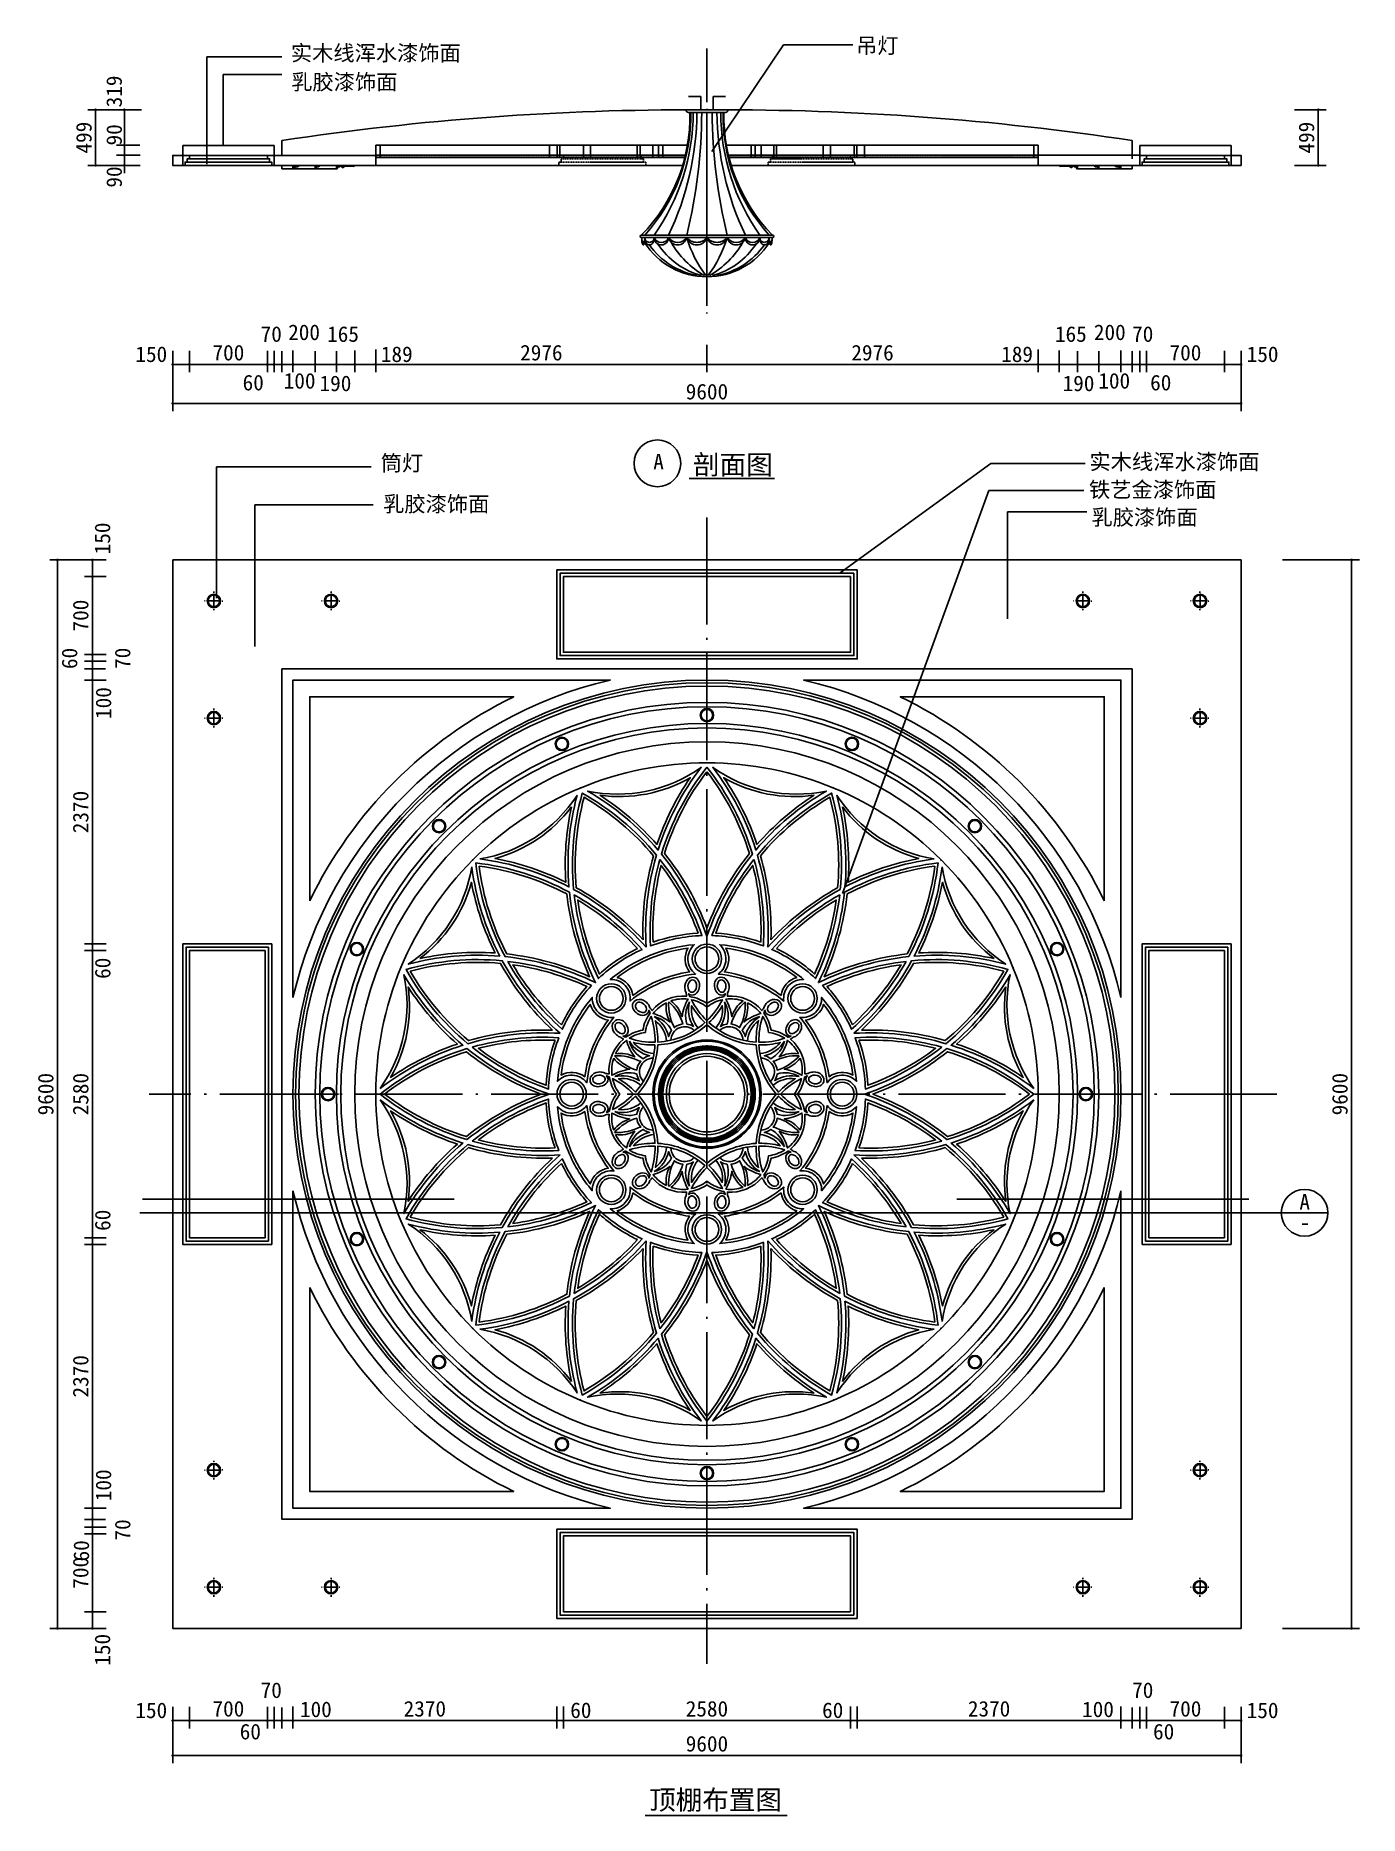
# Model space of a CAD drawing. Extents: x 287 to 12183, y 418 to 16409.
import ezdxf

# ---------------------------------------------------------------- set-up
doc = ezdxf.new("R2010")
doc.units = 0
doc.header["$MEASUREMENT"] = 0
doc.linetypes.add('ACAD_ISO04W100', pattern=[30.5, 24, -3, 0.5, -3])
doc.linetypes.add('DASHED', pattern=[0.75, 0.5, -0.25])
doc.layers.get('0').update_dxf_attribs({"linetype": 'CONTINUOUS'})
doc.layers.get('DEFPOINTS').update_dxf_attribs({"linetype": 'CONTINUOUS'})
for name, color, linetype in [('2', 2, 'CONTINUOUS'), ('3', 3, 'CONTINUOUS'), ('4', 4, 'CONTINUOUS'), ('7', 7, 'CONTINUOUS'), ('BH', 3, 'CONTINUOUS'), ('DIM', 3, 'CONTINUOUS'), ('TEXT', 3, 'CONTINUOUS')]:
    doc.layers.add(name, color=color, linetype=linetype)
doc.styles.add('HZ', font='')
doc.styles.get('HZ').set_extended_font_data('仿宋_GB2312')
doc.dimstyles.get("Standard").update_dxf_attribs({"dimscale": 70, "dimtxt": 2, "dimasz": 0.5, "dimexe": 1, "dimexo": 1, "dimgap": 0.5, "dimtad": 1, "dimdec": 0, "dimtxsty": 'HZ', "dimblk1": 'DOT', "dimblk2": 'DOT', "dimsah": 1, "dimcen": 0, "dimclrd": 256, "dimclre": 256, "dimclrt": 256, "dimazin": 3, "dimtfac": 0.5, "dimtdec": 0, "dimtmove": 0, "dimatfit": 3, "dimtolj": 1, "dimtzin": 0})

msp = doc.modelspace()

# ---------------------------------------------------------------- texts
at = {"layer": '3', "style": 'HZ'}
for s, height, p in [('A', 140, (5837.6, 12510.8)), ('剖面图', 175, (6194.9, 12466.1)), ('A', 140, (11643.7, 5859.6)), ('-', 140, (11645.6, 5676)), ('顶棚布置图', 175, (5800.8, 469.9))]:
    msp.add_text(s, height=height, dxfattribs=at).set_placement(p)
at = {"layer": 'TEXT', "linetype": 'BYBLOCK', "style": 'HZ'}
for s, p in [('实木线浑水漆饰面', (2580.8, 16182.1)), ('吊灯', (7659.7, 16249.2)), ('乳胶漆饰面', (2584.3, 15922.1)), ('筒灯', (3389, 12497.8)), ('实木线浑水漆饰面', (9756.8, 12509.7)), ('铁艺金漆饰面', (9753, 12259.7)), ('乳胶漆饰面', (3410.2, 12130.5)), ('乳胶漆饰面', (9775.1, 12011))]:
    msp.add_text(s, height=140, dxfattribs=at).set_placement(p)

# ---------------------------------------------------------------- blocks, each defined once
blk = doc.blocks.new('_DOT')
at = {"color": 0, "linetype": 'BYBLOCK'}
blk.add_line((-0.35, 0), (-1, 0), dxfattribs=at)
at = {"color": 0, "linetype": 'BYBLOCK', "const_width": 0.35}
blk.add_lwpolyline([(-0.175, 0, 1), (0.175, 0, 1)], format="xyb", close=True, dxfattribs=at)
blk = doc.blocks.new('*D60')
at = {"linetype": 'BYBLOCK'}
for p, q in [((1520, 1393), (1520, 886)), ((11120, 1393), (11120, 886)), ((1555, 956), (11085, 956))]:
    blk.add_line(p, q, dxfattribs=at)
at = {"layer": 'DEFPOINTS', "color": 0, "linetype": 'BYBLOCK'}
for p in [(1520, 1463), (11120, 1463), (11120, 956)]:
    blk.add_point(p, dxfattribs=at)
at = {"linetype": 'BYBLOCK', "xscale": 35, "yscale": 35, "zscale": 35, "rotation": 180}
blk.add_blockref('_DOT', (1520, 956), dxfattribs=at)
at = {"linetype": 'BYBLOCK', "xscale": 35, "yscale": 35, "zscale": 35}
blk.add_blockref('_DOT', (11120, 956), dxfattribs=at)
at = {"linetype": 'BYBLOCK', "insert": (6320, 1061), "char_height": 140, "attachment_point": 5, "style": 'HZ'}
blk.add_mtext('\\A1;9600', dxfattribs=at)
blk = doc.blocks.new('*D61')
at = {"linetype": 'BYBLOCK'}
for p, q in [((11492, 11698), (12183, 11698)), ((12113, 11663), (12113, 2133)), ((11492, 2098), (12183, 2098))]:
    blk.add_line(p, q, dxfattribs=at)
at = {"layer": 'DEFPOINTS', "color": 0, "linetype": 'BYBLOCK'}
for p in [(11422, 11698), (11422, 2098), (12113, 2098)]:
    blk.add_point(p, dxfattribs=at)
at = {"linetype": 'BYBLOCK', "xscale": 35, "yscale": 35, "zscale": 35}
for p, rotation in [((12113, 11698), 90), ((12113, 2098), 270)]:
    blk.add_blockref('_DOT', p, dxfattribs=dict(at, rotation=rotation))
at = {"linetype": 'BYBLOCK', "insert": (12008, 6898), "char_height": 140, "attachment_point": 5, "rotation": 90, "style": 'HZ'}
blk.add_mtext('\\A1;9600', dxfattribs=at)
blk = doc.blocks.new('*D62')
at = {"linetype": 'BYBLOCK'}
for p, q in [((921, 11698), (414, 11698)), ((484, 2133), (484, 11663)), ((921, 2098), (414, 2098))]:
    blk.add_line(p, q, dxfattribs=at)
at = {"layer": 'DEFPOINTS', "color": 0, "linetype": 'BYBLOCK'}
for p in [(484, 11698), (991, 11698), (991, 2098)]:
    blk.add_point(p, dxfattribs=at)
at = {"linetype": 'BYBLOCK', "xscale": 35, "yscale": 35, "zscale": 35}
for p, rotation in [((484, 11698), 90), ((484, 2098), 270)]:
    blk.add_blockref('_DOT', p, dxfattribs=dict(at, rotation=rotation))
at = {"linetype": 'BYBLOCK', "insert": (379, 6898), "char_height": 140, "attachment_point": 5, "rotation": 90, "style": 'HZ'}
blk.add_mtext('\\A1;9600', dxfattribs=at)
blk = doc.blocks.new('*D63')
at = {"linetype": 'BYBLOCK'}
for p, q in [((923, 10618), (728, 10618)), ((798, 10583), (798, 8283)), ((923, 8248), (728, 8248))]:
    blk.add_line(p, q, dxfattribs=at)
at = {"layer": 'DEFPOINTS', "color": 0, "linetype": 'BYBLOCK'}
for p in [(993, 10618), (798, 8248), (993, 8248)]:
    blk.add_point(p, dxfattribs=at)
at = {"linetype": 'BYBLOCK', "xscale": 35, "yscale": 35, "zscale": 35}
for p, rotation in [((798, 10618), 90), ((798, 8248), 270)]:
    blk.add_blockref('_DOT', p, dxfattribs=dict(at, rotation=rotation))
at = {"linetype": 'BYBLOCK', "insert": (693, 9433), "char_height": 140, "attachment_point": 5, "rotation": 90, "style": 'HZ'}
blk.add_mtext('\\A1;2370', dxfattribs=at)
blk = doc.blocks.new('*D64')
at = {"linetype": 'BYBLOCK'}
for p, q in [((5030, 1395), (5030, 1200)), ((7610, 1395), (7610, 1200)), ((5065, 1270), (7575, 1270))]:
    blk.add_line(p, q, dxfattribs=at)
at = {"layer": 'DEFPOINTS', "color": 0, "linetype": 'BYBLOCK'}
for p in [(5030, 1465), (7610, 1465), (7610, 1270)]:
    blk.add_point(p, dxfattribs=at)
at = {"linetype": 'BYBLOCK', "xscale": 35, "yscale": 35, "zscale": 35, "rotation": 180}
blk.add_blockref('_DOT', (5030, 1270), dxfattribs=at)
at = {"linetype": 'BYBLOCK', "xscale": 35, "yscale": 35, "zscale": 35}
blk.add_blockref('_DOT', (7610, 1270), dxfattribs=at)
at = {"linetype": 'BYBLOCK', "insert": (6320, 1375), "char_height": 140, "attachment_point": 5, "style": 'HZ'}
blk.add_mtext('\\A1;2580', dxfattribs=at)
blk = doc.blocks.new('*D65')
at = {"linetype": 'BYBLOCK'}
for p, q in [((921, 2948), (728, 2948)), ((798, 2283), (798, 2913)), ((921, 2248), (728, 2248))]:
    blk.add_line(p, q, dxfattribs=at)
at = {"layer": 'DEFPOINTS', "color": 0, "linetype": 'BYBLOCK'}
for p in [(798, 2948), (991, 2948), (991, 2248)]:
    blk.add_point(p, dxfattribs=at)
at = {"linetype": 'BYBLOCK', "xscale": 35, "yscale": 35, "zscale": 35}
for p, rotation in [((798, 2948), 90), ((798, 2248), 270)]:
    blk.add_blockref('_DOT', p, dxfattribs=dict(at, rotation=rotation))
at = {"linetype": 'BYBLOCK', "insert": (693, 2598), "char_height": 140, "attachment_point": 5, "rotation": 90, "style": 'HZ'}
blk.add_mtext('\\A1;700', dxfattribs=at)
blk = doc.blocks.new('*D66')
at = {"linetype": 'BYBLOCK'}
for p, q in [((921, 2248), (728, 2248)), ((921, 2098), (728, 2098)), ((798, 2133), (798, 2213))]:
    blk.add_line(p, q, dxfattribs=at)
at = {"layer": 'DEFPOINTS', "color": 0, "linetype": 'BYBLOCK'}
for p in [(798, 2248), (991, 2248), (991, 2098)]:
    blk.add_point(p, dxfattribs=at)
at = {"linetype": 'BYBLOCK', "xscale": 35, "yscale": 35, "zscale": 35}
for p, rotation in [((798, 2248), 90), ((798, 2098), 270)]:
    blk.add_blockref('_DOT', p, dxfattribs=dict(at, rotation=rotation))
at = {"linetype": 'BYBLOCK', "insert": (889, 1906), "char_height": 140, "attachment_point": 5, "rotation": 90, "style": 'HZ'}
blk.add_mtext('\\A1;150', dxfattribs=at)
blk = doc.blocks.new('*D67')
at = {"linetype": 'BYBLOCK'}
for p, q in [((2600, 1395), (2600, 1200)), ((4970, 1395), (4970, 1200)), ((2635, 1270), (4935, 1270))]:
    blk.add_line(p, q, dxfattribs=at)
at = {"layer": 'DEFPOINTS', "color": 0, "linetype": 'BYBLOCK'}
for p in [(2600, 1465), (4970, 1465), (4970, 1270)]:
    blk.add_point(p, dxfattribs=at)
at = {"linetype": 'BYBLOCK', "xscale": 35, "yscale": 35, "zscale": 35, "rotation": 180}
blk.add_blockref('_DOT', (2600, 1270), dxfattribs=at)
at = {"linetype": 'BYBLOCK', "xscale": 35, "yscale": 35, "zscale": 35}
blk.add_blockref('_DOT', (4970, 1270), dxfattribs=at)
at = {"linetype": 'BYBLOCK', "insert": (3785, 1375), "char_height": 140, "attachment_point": 5, "style": 'HZ'}
blk.add_mtext('\\A1;2370', dxfattribs=at)
blk = doc.blocks.new('*D68')
at = {"linetype": 'BYBLOCK'}
for p, q in [((1670, 1393), (1670, 1200)), ((2370, 1393), (2370, 1200)), ((1705, 1270), (2335, 1270))]:
    blk.add_line(p, q, dxfattribs=at)
at = {"layer": 'DEFPOINTS', "color": 0, "linetype": 'BYBLOCK'}
for p in [(1670, 1463), (2370, 1463), (2370, 1270)]:
    blk.add_point(p, dxfattribs=at)
at = {"linetype": 'BYBLOCK', "xscale": 35, "yscale": 35, "zscale": 35, "rotation": 180}
blk.add_blockref('_DOT', (1670, 1270), dxfattribs=at)
at = {"linetype": 'BYBLOCK', "xscale": 35, "yscale": 35, "zscale": 35}
blk.add_blockref('_DOT', (2370, 1270), dxfattribs=at)
at = {"linetype": 'BYBLOCK', "insert": (2020, 1375), "char_height": 140, "attachment_point": 5, "style": 'HZ'}
blk.add_mtext('\\A1;700', dxfattribs=at)
blk = doc.blocks.new('*D69')
at = {"linetype": 'BYBLOCK'}
for p, q in [((1520, 1393), (1520, 1200)), ((1670, 1393), (1670, 1200)), ((1555, 1270), (1635, 1270))]:
    blk.add_line(p, q, dxfattribs=at)
at = {"layer": 'DEFPOINTS', "color": 0, "linetype": 'BYBLOCK'}
for p in [(1520, 1463), (1670, 1463), (1670, 1270)]:
    blk.add_point(p, dxfattribs=at)
at = {"linetype": 'BYBLOCK', "xscale": 35, "yscale": 35, "zscale": 35, "rotation": 180}
blk.add_blockref('_DOT', (1520, 1270), dxfattribs=at)
at = {"linetype": 'BYBLOCK', "xscale": 35, "yscale": 35, "zscale": 35}
blk.add_blockref('_DOT', (1670, 1270), dxfattribs=at)
at = {"linetype": 'BYBLOCK', "insert": (1327, 1361), "char_height": 140, "attachment_point": 5, "style": 'HZ'}
blk.add_mtext('\\A1;150', dxfattribs=at)
blk = doc.blocks.new('*D70')
at = {"linetype": 'BYBLOCK'}
for p, q in [((2430, 1393), (2430, 1200)), ((2500, 1387), (2500, 1200)), ((2395, 1270), (2360, 1270)), ((2430, 1270), (2500, 1270)), ((2430, 1270), (2500, 1270)), ((2535, 1270), (2570, 1270))]:
    blk.add_line(p, q, dxfattribs=at)
at = {"layer": 'DEFPOINTS', "color": 0, "linetype": 'BYBLOCK'}
for p in [(2430, 1463), (2500, 1457), (2500, 1270)]:
    blk.add_point(p, dxfattribs=at)
at = {"linetype": 'BYBLOCK', "xscale": 35, "yscale": 35, "zscale": 35}
blk.add_blockref('_DOT', (2430, 1270), dxfattribs=at)
at = {"linetype": 'BYBLOCK', "xscale": 35, "yscale": 35, "zscale": 35, "rotation": 180}
blk.add_blockref('_DOT', (2500, 1270), dxfattribs=at)
at = {"linetype": 'BYBLOCK', "insert": (2405, 1542), "char_height": 140, "attachment_point": 5, "style": 'HZ'}
blk.add_mtext('\\A1;70', dxfattribs=at)
blk = doc.blocks.new('*D71')
at = {"linetype": 'BYBLOCK'}
for p, q in [((2500, 1387), (2500, 1200)), ((2600, 1395), (2600, 1200)), ((2465, 1270), (2430, 1270)), ((2500, 1270), (2600, 1270)), ((2500, 1270), (2600, 1270)), ((2635, 1270), (2670, 1270))]:
    blk.add_line(p, q, dxfattribs=at)
at = {"layer": 'DEFPOINTS', "color": 0, "linetype": 'BYBLOCK'}
for p in [(2500, 1457), (2600, 1465), (2600, 1270)]:
    blk.add_point(p, dxfattribs=at)
at = {"linetype": 'BYBLOCK', "xscale": 35, "yscale": 35, "zscale": 35}
blk.add_blockref('_DOT', (2500, 1270), dxfattribs=at)
at = {"linetype": 'BYBLOCK', "xscale": 35, "yscale": 35, "zscale": 35, "rotation": 180}
blk.add_blockref('_DOT', (2600, 1270), dxfattribs=at)
at = {"linetype": 'BYBLOCK', "insert": (2806, 1370), "char_height": 140, "attachment_point": 5, "style": 'HZ'}
blk.add_mtext('\\A1;100', dxfattribs=at)
blk = doc.blocks.new('*D72')
at = {"linetype": 'BYBLOCK'}
for p, q in [((2370, 1393), (2370, 1200)), ((2430, 1393), (2430, 1200)), ((2335, 1270), (2300, 1270)), ((2370, 1270), (2430, 1270)), ((2370, 1270), (2430, 1270)), ((2465, 1270), (2500, 1270))]:
    blk.add_line(p, q, dxfattribs=at)
at = {"layer": 'DEFPOINTS', "color": 0, "linetype": 'BYBLOCK'}
for p in [(2370, 1463), (2430, 1463), (2430, 1270)]:
    blk.add_point(p, dxfattribs=at)
at = {"linetype": 'BYBLOCK', "xscale": 35, "yscale": 35, "zscale": 35}
blk.add_blockref('_DOT', (2370, 1270), dxfattribs=at)
at = {"linetype": 'BYBLOCK', "xscale": 35, "yscale": 35, "zscale": 35, "rotation": 180}
blk.add_blockref('_DOT', (2430, 1270), dxfattribs=at)
at = {"linetype": 'BYBLOCK', "insert": (2217, 1170), "char_height": 140, "attachment_point": 5, "style": 'HZ'}
blk.add_mtext('\\A1;60', dxfattribs=at)
blk = doc.blocks.new('*D73')
at = {"linetype": 'BYBLOCK'}
for p, q in [((4970, 1395), (4970, 1200)), ((5030, 1395), (5030, 1200)), ((4935, 1270), (4900, 1270)), ((4970, 1270), (5030, 1270)), ((4970, 1270), (5030, 1270)), ((5065, 1270), (5100, 1270))]:
    blk.add_line(p, q, dxfattribs=at)
at = {"layer": 'DEFPOINTS', "color": 0, "linetype": 'BYBLOCK'}
for p in [(4970, 1465), (5030, 1465), (5030, 1270)]:
    blk.add_point(p, dxfattribs=at)
at = {"linetype": 'BYBLOCK', "xscale": 35, "yscale": 35, "zscale": 35}
blk.add_blockref('_DOT', (4970, 1270), dxfattribs=at)
at = {"linetype": 'BYBLOCK', "xscale": 35, "yscale": 35, "zscale": 35, "rotation": 180}
blk.add_blockref('_DOT', (5030, 1270), dxfattribs=at)
at = {"linetype": 'BYBLOCK', "insert": (5187, 1362), "char_height": 140, "attachment_point": 5, "style": 'HZ'}
blk.add_mtext('\\A1;60', dxfattribs=at)
blk = doc.blocks.new('*D74')
at = {"linetype": 'BYBLOCK'}
for p, q in [((923, 5548), (728, 5548)), ((798, 3213), (798, 5513)), ((923, 3178), (728, 3178))]:
    blk.add_line(p, q, dxfattribs=at)
at = {"layer": 'DEFPOINTS', "color": 0, "linetype": 'BYBLOCK'}
for p in [(798, 5548), (993, 5548), (993, 3178)]:
    blk.add_point(p, dxfattribs=at)
at = {"linetype": 'BYBLOCK', "xscale": 35, "yscale": 35, "zscale": 35}
for p, rotation in [((798, 5548), 90), ((798, 3178), 270)]:
    blk.add_blockref('_DOT', p, dxfattribs=dict(at, rotation=rotation))
at = {"linetype": 'BYBLOCK', "insert": (693, 4363), "char_height": 140, "attachment_point": 5, "rotation": 90, "style": 'HZ'}
blk.add_mtext('\\A1;2370', dxfattribs=at)
blk = doc.blocks.new('*D75')
at = {"linetype": 'BYBLOCK'}
for p, q in [((916, 3078), (728, 3078)), ((798, 3113), (798, 3148)), ((798, 3008), (798, 3078)), ((798, 3008), (798, 3078)), ((921, 3008), (728, 3008)), ((798, 2973), (798, 2938))]:
    blk.add_line(p, q, dxfattribs=at)
at = {"layer": 'DEFPOINTS', "color": 0, "linetype": 'BYBLOCK'}
for p in [(798, 3078), (986, 3078), (991, 3008)]:
    blk.add_point(p, dxfattribs=at)
at = {"linetype": 'BYBLOCK', "xscale": 35, "yscale": 35, "zscale": 35}
for p, rotation in [((798, 3078), 270), ((798, 3008), 90)]:
    blk.add_blockref('_DOT', p, dxfattribs=dict(at, rotation=rotation))
at = {"linetype": 'BYBLOCK', "insert": (1070, 2983), "char_height": 140, "attachment_point": 5, "rotation": 90, "style": 'HZ'}
blk.add_mtext('\\A1;70', dxfattribs=at)
blk = doc.blocks.new('*D76')
at = {"linetype": 'BYBLOCK'}
for p, q in [((798, 3213), (798, 3248)), ((923, 3178), (728, 3178)), ((916, 3078), (728, 3078)), ((798, 3078), (798, 3178)), ((798, 3078), (798, 3178)), ((798, 3043), (798, 3008))]:
    blk.add_line(p, q, dxfattribs=at)
at = {"layer": 'DEFPOINTS', "color": 0, "linetype": 'BYBLOCK'}
for p in [(798, 3178), (986, 3078), (993, 3178)]:
    blk.add_point(p, dxfattribs=at)
at = {"linetype": 'BYBLOCK', "xscale": 35, "yscale": 35, "zscale": 35}
for p, rotation in [((798, 3178), 270), ((798, 3078), 90)]:
    blk.add_blockref('_DOT', p, dxfattribs=dict(at, rotation=rotation))
at = {"linetype": 'BYBLOCK', "insert": (898, 3384), "char_height": 140, "attachment_point": 5, "rotation": 90, "style": 'HZ'}
blk.add_mtext('\\A1;100', dxfattribs=at)
blk = doc.blocks.new('*D77')
at = {"linetype": 'BYBLOCK'}
for p, q in [((798, 3043), (798, 3078)), ((921, 3008), (728, 3008)), ((921, 2948), (728, 2948)), ((798, 2948), (798, 3008)), ((798, 2948), (798, 3008)), ((798, 2913), (798, 2878))]:
    blk.add_line(p, q, dxfattribs=at)
at = {"layer": 'DEFPOINTS', "color": 0, "linetype": 'BYBLOCK'}
for p in [(798, 3008), (991, 3008), (991, 2948)]:
    blk.add_point(p, dxfattribs=at)
at = {"linetype": 'BYBLOCK', "xscale": 35, "yscale": 35, "zscale": 35}
for p, rotation in [((798, 3008), 270), ((798, 2948), 90)]:
    blk.add_blockref('_DOT', p, dxfattribs=dict(at, rotation=rotation))
at = {"linetype": 'BYBLOCK', "insert": (699, 2795), "char_height": 140, "attachment_point": 5, "rotation": 90, "style": 'HZ'}
blk.add_mtext('\\A1;60', dxfattribs=at)
blk = doc.blocks.new('*D78')
at = {"linetype": 'BYBLOCK'}
for p, q in [((923, 8188), (728, 8188)), ((798, 5643), (798, 8153)), ((923, 5608), (728, 5608))]:
    blk.add_line(p, q, dxfattribs=at)
at = {"layer": 'DEFPOINTS', "color": 0, "linetype": 'BYBLOCK'}
for p in [(798, 8188), (993, 8188), (993, 5608)]:
    blk.add_point(p, dxfattribs=at)
at = {"linetype": 'BYBLOCK', "xscale": 35, "yscale": 35, "zscale": 35}
for p, rotation in [((798, 8188), 90), ((798, 5608), 270)]:
    blk.add_blockref('_DOT', p, dxfattribs=dict(at, rotation=rotation))
at = {"linetype": 'BYBLOCK', "insert": (693, 6898), "char_height": 140, "attachment_point": 5, "rotation": 90, "style": 'HZ'}
blk.add_mtext('\\A1;2580', dxfattribs=at)
blk = doc.blocks.new('*D79')
at = {"linetype": 'BYBLOCK'}
for p, q in [((923, 5608), (728, 5608)), ((798, 5643), (798, 5678)), ((798, 5548), (798, 5608)), ((798, 5548), (798, 5608)), ((923, 5548), (728, 5548)), ((798, 5513), (798, 5478))]:
    blk.add_line(p, q, dxfattribs=at)
at = {"layer": 'DEFPOINTS', "color": 0, "linetype": 'BYBLOCK'}
for p in [(798, 5608), (993, 5608), (993, 5548)]:
    blk.add_point(p, dxfattribs=at)
at = {"linetype": 'BYBLOCK', "xscale": 35, "yscale": 35, "zscale": 35}
for p, rotation in [((798, 5608), 270), ((798, 5548), 90)]:
    blk.add_blockref('_DOT', p, dxfattribs=dict(at, rotation=rotation))
at = {"linetype": 'BYBLOCK', "insert": (891, 5765), "char_height": 140, "attachment_point": 5, "rotation": 90, "style": 'HZ'}
blk.add_mtext('\\A1;60', dxfattribs=at)
blk = doc.blocks.new('*D80')
at = {"linetype": 'BYBLOCK'}
for p, q in [((798, 8283), (798, 8318)), ((923, 8248), (728, 8248)), ((923, 8188), (728, 8188)), ((798, 8188), (798, 8248)), ((798, 8188), (798, 8248)), ((798, 8153), (798, 8118))]:
    blk.add_line(p, q, dxfattribs=at)
at = {"layer": 'DEFPOINTS', "color": 0, "linetype": 'BYBLOCK'}
for p in [(798, 8248), (993, 8248), (993, 8188)]:
    blk.add_point(p, dxfattribs=at)
at = {"linetype": 'BYBLOCK', "xscale": 35, "yscale": 35, "zscale": 35}
for p, rotation in [((798, 8248), 270), ((798, 8188), 90)]:
    blk.add_blockref('_DOT', p, dxfattribs=dict(at, rotation=rotation))
at = {"linetype": 'BYBLOCK', "insert": (891, 8029), "char_height": 140, "attachment_point": 5, "rotation": 90, "style": 'HZ'}
blk.add_mtext('\\A1;60', dxfattribs=at)
blk = doc.blocks.new('*D81')
at = {"linetype": 'BYBLOCK'}
for p, q in [((10270, 1393), (10270, 1200)), ((10970, 1393), (10970, 1200)), ((10935, 1270), (10305, 1270))]:
    blk.add_line(p, q, dxfattribs=at)
at = {"layer": 'DEFPOINTS', "color": 0, "linetype": 'BYBLOCK'}
for p in [(10270, 1463), (10970, 1463), (10270, 1270)]:
    blk.add_point(p, dxfattribs=at)
at = {"linetype": 'BYBLOCK', "xscale": 35, "yscale": 35, "zscale": 35, "rotation": 180}
blk.add_blockref('_DOT', (10270, 1270), dxfattribs=at)
at = {"linetype": 'BYBLOCK', "xscale": 35, "yscale": 35, "zscale": 35}
blk.add_blockref('_DOT', (10970, 1270), dxfattribs=at)
at = {"linetype": 'BYBLOCK', "insert": (10620, 1375), "char_height": 140, "attachment_point": 5, "style": 'HZ'}
blk.add_mtext('\\A1;700', dxfattribs=at)
blk = doc.blocks.new('*D82')
at = {"linetype": 'BYBLOCK'}
for p, q in [((7670, 1395), (7670, 1200)), ((10040, 1395), (10040, 1200)), ((10005, 1270), (7705, 1270))]:
    blk.add_line(p, q, dxfattribs=at)
at = {"layer": 'DEFPOINTS', "color": 0, "linetype": 'BYBLOCK'}
for p in [(7670, 1465), (10040, 1465), (7670, 1270)]:
    blk.add_point(p, dxfattribs=at)
at = {"linetype": 'BYBLOCK', "xscale": 35, "yscale": 35, "zscale": 35, "rotation": 180}
blk.add_blockref('_DOT', (7670, 1270), dxfattribs=at)
at = {"linetype": 'BYBLOCK', "xscale": 35, "yscale": 35, "zscale": 35}
blk.add_blockref('_DOT', (10040, 1270), dxfattribs=at)
at = {"linetype": 'BYBLOCK', "insert": (8855, 1375), "char_height": 140, "attachment_point": 5, "style": 'HZ'}
blk.add_mtext('\\A1;2370', dxfattribs=at)
blk = doc.blocks.new('*D83')
at = {"linetype": 'BYBLOCK'}
for p, q in [((7610, 1395), (7610, 1200)), ((7670, 1395), (7670, 1200)), ((7575, 1270), (7540, 1270)), ((7610, 1270), (7670, 1270)), ((7610, 1270), (7670, 1270)), ((7705, 1270), (7740, 1270))]:
    blk.add_line(p, q, dxfattribs=at)
at = {"layer": 'DEFPOINTS', "color": 0, "linetype": 'BYBLOCK'}
for p in [(7610, 1465), (7670, 1465), (7670, 1270)]:
    blk.add_point(p, dxfattribs=at)
at = {"linetype": 'BYBLOCK', "xscale": 35, "yscale": 35, "zscale": 35}
blk.add_blockref('_DOT', (7610, 1270), dxfattribs=at)
at = {"linetype": 'BYBLOCK', "xscale": 35, "yscale": 35, "zscale": 35, "rotation": 180}
blk.add_blockref('_DOT', (7670, 1270), dxfattribs=at)
at = {"linetype": 'BYBLOCK', "insert": (7450, 1362), "char_height": 140, "attachment_point": 5, "style": 'HZ'}
blk.add_mtext('\\A1;60', dxfattribs=at)
blk = doc.blocks.new('*D84')
at = {"linetype": 'BYBLOCK'}
for p, q in [((10140, 1387), (10140, 1200)), ((10210, 1393), (10210, 1200)), ((10105, 1270), (10070, 1270)), ((10210, 1270), (10140, 1270)), ((10210, 1270), (10140, 1270)), ((10245, 1270), (10280, 1270))]:
    blk.add_line(p, q, dxfattribs=at)
at = {"layer": 'DEFPOINTS', "color": 0, "linetype": 'BYBLOCK'}
for p in [(10140, 1457), (10210, 1463), (10140, 1270)]:
    blk.add_point(p, dxfattribs=at)
at = {"linetype": 'BYBLOCK', "xscale": 35, "yscale": 35, "zscale": 35}
blk.add_blockref('_DOT', (10140, 1270), dxfattribs=at)
at = {"linetype": 'BYBLOCK', "xscale": 35, "yscale": 35, "zscale": 35, "rotation": 180}
blk.add_blockref('_DOT', (10210, 1270), dxfattribs=at)
at = {"linetype": 'BYBLOCK', "insert": (10236, 1542), "char_height": 140, "attachment_point": 5, "style": 'HZ'}
blk.add_mtext('\\A1;70', dxfattribs=at)
blk = doc.blocks.new('*D85')
at = {"linetype": 'BYBLOCK'}
for p, q in [((10040, 1395), (10040, 1200)), ((10140, 1387), (10140, 1200)), ((10005, 1270), (9970, 1270)), ((10140, 1270), (10040, 1270)), ((10140, 1270), (10040, 1270)), ((10175, 1270), (10210, 1270))]:
    blk.add_line(p, q, dxfattribs=at)
at = {"layer": 'DEFPOINTS', "color": 0, "linetype": 'BYBLOCK'}
for p in [(10040, 1465), (10140, 1457), (10040, 1270)]:
    blk.add_point(p, dxfattribs=at)
at = {"linetype": 'BYBLOCK', "xscale": 35, "yscale": 35, "zscale": 35}
blk.add_blockref('_DOT', (10040, 1270), dxfattribs=at)
at = {"linetype": 'BYBLOCK', "xscale": 35, "yscale": 35, "zscale": 35, "rotation": 180}
blk.add_blockref('_DOT', (10140, 1270), dxfattribs=at)
at = {"linetype": 'BYBLOCK', "insert": (9834, 1370), "char_height": 140, "attachment_point": 5, "style": 'HZ'}
blk.add_mtext('\\A1;100', dxfattribs=at)
blk = doc.blocks.new('*D86')
at = {"linetype": 'BYBLOCK'}
for p, q in [((10210, 1393), (10210, 1200)), ((10270, 1393), (10270, 1200)), ((10175, 1270), (10140, 1270)), ((10270, 1270), (10210, 1270)), ((10270, 1270), (10210, 1270)), ((10305, 1270), (10340, 1270))]:
    blk.add_line(p, q, dxfattribs=at)
at = {"layer": 'DEFPOINTS', "color": 0, "linetype": 'BYBLOCK'}
for p in [(10210, 1463), (10270, 1463), (10210, 1270)]:
    blk.add_point(p, dxfattribs=at)
at = {"linetype": 'BYBLOCK', "xscale": 35, "yscale": 35, "zscale": 35}
blk.add_blockref('_DOT', (10210, 1270), dxfattribs=at)
at = {"linetype": 'BYBLOCK', "xscale": 35, "yscale": 35, "zscale": 35, "rotation": 180}
blk.add_blockref('_DOT', (10270, 1270), dxfattribs=at)
at = {"linetype": 'BYBLOCK', "insert": (10424, 1170), "char_height": 140, "attachment_point": 5, "style": 'HZ'}
blk.add_mtext('\\A1;60', dxfattribs=at)
blk = doc.blocks.new('*D87')
at = {"linetype": 'BYBLOCK'}
for p, q in [((10970, 1393), (10970, 1200)), ((11120, 1393), (11120, 1200)), ((11085, 1270), (11005, 1270))]:
    blk.add_line(p, q, dxfattribs=at)
at = {"layer": 'DEFPOINTS', "color": 0, "linetype": 'BYBLOCK'}
for p in [(10970, 1463), (11120, 1463), (10970, 1270)]:
    blk.add_point(p, dxfattribs=at)
at = {"linetype": 'BYBLOCK', "xscale": 35, "yscale": 35, "zscale": 35, "rotation": 180}
blk.add_blockref('_DOT', (10970, 1270), dxfattribs=at)
at = {"linetype": 'BYBLOCK', "xscale": 35, "yscale": 35, "zscale": 35}
blk.add_blockref('_DOT', (11120, 1270), dxfattribs=at)
at = {"linetype": 'BYBLOCK', "insert": (11313, 1361), "char_height": 140, "attachment_point": 5, "style": 'HZ'}
blk.add_mtext('\\A1;150', dxfattribs=at)
blk = doc.blocks.new('*D88')
at = {"linetype": 'BYBLOCK'}
for p, q in [((6320, 13630), (6320, 13384)), ((9261, 13454), (6355, 13454)), ((9296, 13517), (9296, 13384))]:
    blk.add_line(p, q, dxfattribs=at)
at = {"layer": 'DEFPOINTS', "color": 0, "linetype": 'BYBLOCK'}
for p in [(6320, 13700), (6320, 13454), (9296, 13587)]:
    blk.add_point(p, dxfattribs=at)
at = {"linetype": 'BYBLOCK', "xscale": 35, "yscale": 35, "zscale": 35, "rotation": 180}
blk.add_blockref('_DOT', (6320, 13454), dxfattribs=at)
at = {"linetype": 'BYBLOCK', "xscale": 35, "yscale": 35, "zscale": 35}
blk.add_blockref('_DOT', (9296, 13454), dxfattribs=at)
at = {"linetype": 'BYBLOCK', "insert": (7808, 13559), "char_height": 140, "attachment_point": 5, "style": 'HZ'}
blk.add_mtext('\\A1;2976', dxfattribs=at)
blk = doc.blocks.new('*D89')
at = {"linetype": 'BYBLOCK'}
for p, q in [((1520, 13577), (1520, 13034)), ((11120, 13577), (11120, 13034)), ((1555, 13104), (11085, 13104))]:
    blk.add_line(p, q, dxfattribs=at)
at = {"layer": 'DEFPOINTS', "color": 0, "linetype": 'BYBLOCK'}
for p in [(1520, 13647), (11120, 13647), (11120, 13104)]:
    blk.add_point(p, dxfattribs=at)
at = {"linetype": 'BYBLOCK', "xscale": 35, "yscale": 35, "zscale": 35, "rotation": 180}
blk.add_blockref('_DOT', (1520, 13104), dxfattribs=at)
at = {"linetype": 'BYBLOCK', "xscale": 35, "yscale": 35, "zscale": 35}
blk.add_blockref('_DOT', (11120, 13104), dxfattribs=at)
at = {"linetype": 'BYBLOCK', "insert": (6320, 13209), "char_height": 140, "attachment_point": 5, "style": 'HZ'}
blk.add_mtext('\\A1;9600', dxfattribs=at)
blk = doc.blocks.new('*D90')
at = {"linetype": 'BYBLOCK'}
for p, q in [((921, 11548), (728, 11548)), ((798, 11513), (798, 10883)), ((921, 10848), (728, 10848))]:
    blk.add_line(p, q, dxfattribs=at)
at = {"layer": 'DEFPOINTS', "color": 0, "linetype": 'BYBLOCK'}
for p in [(991, 11548), (798, 10848), (991, 10848)]:
    blk.add_point(p, dxfattribs=at)
at = {"linetype": 'BYBLOCK', "xscale": 35, "yscale": 35, "zscale": 35}
for p, rotation in [((798, 11548), 90), ((798, 10848), 270)]:
    blk.add_blockref('_DOT', p, dxfattribs=dict(at, rotation=rotation))
at = {"linetype": 'BYBLOCK', "insert": (693, 11198), "char_height": 140, "attachment_point": 5, "rotation": 90, "style": 'HZ'}
blk.add_mtext('\\A1;700', dxfattribs=at)
blk = doc.blocks.new('*D91')
at = {"linetype": 'BYBLOCK'}
for p, q in [((916, 10718), (728, 10718)), ((798, 10753), (798, 10788)), ((798, 10718), (798, 10618)), ((798, 10718), (798, 10618)), ((923, 10618), (728, 10618)), ((798, 10583), (798, 10548))]:
    blk.add_line(p, q, dxfattribs=at)
at = {"layer": 'DEFPOINTS', "color": 0, "linetype": 'BYBLOCK'}
for p in [(986, 10718), (798, 10618), (993, 10618)]:
    blk.add_point(p, dxfattribs=at)
at = {"linetype": 'BYBLOCK', "xscale": 35, "yscale": 35, "zscale": 35}
for p, rotation in [((798, 10718), 270), ((798, 10618), 90)]:
    blk.add_blockref('_DOT', p, dxfattribs=dict(at, rotation=rotation))
at = {"linetype": 'BYBLOCK', "insert": (898, 10412), "char_height": 140, "attachment_point": 5, "rotation": 90, "style": 'HZ'}
blk.add_mtext('\\A1;100', dxfattribs=at)
blk = doc.blocks.new('*D92')
at = {"linetype": 'BYBLOCK'}
for p, q in [((798, 10883), (798, 10918)), ((921, 10848), (728, 10848)), ((921, 10788), (728, 10788)), ((798, 10848), (798, 10788)), ((798, 10848), (798, 10788)), ((798, 10753), (798, 10718))]:
    blk.add_line(p, q, dxfattribs=at)
at = {"layer": 'DEFPOINTS', "color": 0, "linetype": 'BYBLOCK'}
for p in [(798, 10788), (991, 10848), (991, 10788)]:
    blk.add_point(p, dxfattribs=at)
at = {"linetype": 'BYBLOCK', "xscale": 35, "yscale": 35, "zscale": 35}
for p, rotation in [((798, 10848), 270), ((798, 10788), 90)]:
    blk.add_blockref('_DOT', p, dxfattribs=dict(at, rotation=rotation))
at = {"linetype": 'BYBLOCK', "insert": (593, 10813), "char_height": 140, "attachment_point": 5, "rotation": 90, "style": 'HZ'}
blk.add_mtext('\\A1;60', dxfattribs=at)
blk = doc.blocks.new('*D93')
at = {"linetype": 'BYBLOCK'}
for p, q in [((921, 10788), (728, 10788)), ((916, 10718), (728, 10718)), ((798, 10823), (798, 10858)), ((798, 10788), (798, 10718)), ((798, 10788), (798, 10718)), ((798, 10683), (798, 10648))]:
    blk.add_line(p, q, dxfattribs=at)
at = {"layer": 'DEFPOINTS', "color": 0, "linetype": 'BYBLOCK'}
for p in [(798, 10718), (986, 10718), (991, 10788)]:
    blk.add_point(p, dxfattribs=at)
at = {"linetype": 'BYBLOCK', "xscale": 35, "yscale": 35, "zscale": 35}
for p, rotation in [((798, 10788), 270), ((798, 10718), 90)]:
    blk.add_blockref('_DOT', p, dxfattribs=dict(at, rotation=rotation))
at = {"linetype": 'BYBLOCK', "insert": (1070, 10814), "char_height": 140, "attachment_point": 5, "rotation": 90, "style": 'HZ'}
blk.add_mtext('\\A1;70', dxfattribs=at)
blk = doc.blocks.new('*D94')
at = {"linetype": 'BYBLOCK'}
for p, q in [((6320, 13630), (6320, 13384)), ((3344, 13517), (3344, 13384)), ((3379, 13454), (6285, 13454))]:
    blk.add_line(p, q, dxfattribs=at)
at = {"layer": 'DEFPOINTS', "color": 0, "linetype": 'BYBLOCK'}
for p in [(6320, 13700), (3344, 13587), (6320, 13454)]:
    blk.add_point(p, dxfattribs=at)
at = {"linetype": 'BYBLOCK', "xscale": 35, "yscale": 35, "zscale": 35, "rotation": 180}
blk.add_blockref('_DOT', (3344, 13454), dxfattribs=at)
at = {"linetype": 'BYBLOCK', "xscale": 35, "yscale": 35, "zscale": 35}
blk.add_blockref('_DOT', (6320, 13454), dxfattribs=at)
at = {"linetype": 'BYBLOCK', "insert": (4832, 13559), "char_height": 140, "attachment_point": 5, "style": 'HZ'}
blk.add_mtext('\\A1;2976', dxfattribs=at)
blk = doc.blocks.new('*D95')
at = {"linetype": 'BYBLOCK'}
for p, q in [((921, 11698), (728, 11698)), ((921, 11548), (728, 11548)), ((798, 11663), (798, 11583))]:
    blk.add_line(p, q, dxfattribs=at)
at = {"layer": 'DEFPOINTS', "color": 0, "linetype": 'BYBLOCK'}
for p in [(991, 11698), (798, 11548), (991, 11548)]:
    blk.add_point(p, dxfattribs=at)
at = {"linetype": 'BYBLOCK', "xscale": 35, "yscale": 35, "zscale": 35}
for p, rotation in [((798, 11698), 90), ((798, 11548), 270)]:
    blk.add_blockref('_DOT', p, dxfattribs=dict(at, rotation=rotation))
at = {"linetype": 'BYBLOCK', "insert": (889, 11891), "char_height": 140, "attachment_point": 5, "rotation": 90, "style": 'HZ'}
blk.add_mtext('\\A1;150', dxfattribs=at)
blk = doc.blocks.new('*D96')
at = {"linetype": 'BYBLOCK'}
for p, q in [((1670, 13577), (1670, 13384)), ((1705, 13454), (2335, 13454)), ((2370, 13577), (2370, 13384))]:
    blk.add_line(p, q, dxfattribs=at)
at = {"layer": 'DEFPOINTS', "color": 0, "linetype": 'BYBLOCK'}
for p in [(1670, 13647), (2370, 13647), (2370, 13454)]:
    blk.add_point(p, dxfattribs=at)
at = {"linetype": 'BYBLOCK', "xscale": 35, "yscale": 35, "zscale": 35, "rotation": 180}
blk.add_blockref('_DOT', (1670, 13454), dxfattribs=at)
at = {"linetype": 'BYBLOCK', "xscale": 35, "yscale": 35, "zscale": 35}
blk.add_blockref('_DOT', (2370, 13454), dxfattribs=at)
at = {"linetype": 'BYBLOCK', "insert": (2020, 13559), "char_height": 140, "attachment_point": 5, "style": 'HZ'}
blk.add_mtext('\\A1;700', dxfattribs=at)
blk = doc.blocks.new('*D97')
at = {"linetype": 'BYBLOCK'}
for p, q in [((1520, 13577), (1520, 13384)), ((1555, 13454), (1635, 13454)), ((1670, 13577), (1670, 13384))]:
    blk.add_line(p, q, dxfattribs=at)
at = {"layer": 'DEFPOINTS', "color": 0, "linetype": 'BYBLOCK'}
for p in [(1520, 13647), (1670, 13647), (1670, 13454)]:
    blk.add_point(p, dxfattribs=at)
at = {"linetype": 'BYBLOCK', "xscale": 35, "yscale": 35, "zscale": 35, "rotation": 180}
blk.add_blockref('_DOT', (1520, 13454), dxfattribs=at)
at = {"linetype": 'BYBLOCK', "xscale": 35, "yscale": 35, "zscale": 35}
blk.add_blockref('_DOT', (1670, 13454), dxfattribs=at)
at = {"linetype": 'BYBLOCK', "insert": (1327, 13545), "char_height": 140, "attachment_point": 5, "style": 'HZ'}
blk.add_mtext('\\A1;150', dxfattribs=at)
blk = doc.blocks.new('*D98')
at = {"linetype": 'BYBLOCK'}
for p, q in [((2800, 13572), (2800, 13384)), ((2835, 13454), (2955, 13454)), ((2990, 13572), (2990, 13384))]:
    blk.add_line(p, q, dxfattribs=at)
at = {"layer": 'DEFPOINTS', "color": 0, "linetype": 'BYBLOCK'}
for p in [(2800, 13642), (2990, 13642), (2990, 13454)]:
    blk.add_point(p, dxfattribs=at)
at = {"linetype": 'BYBLOCK', "xscale": 35, "yscale": 35, "zscale": 35, "rotation": 180}
blk.add_blockref('_DOT', (2800, 13454), dxfattribs=at)
at = {"linetype": 'BYBLOCK', "xscale": 35, "yscale": 35, "zscale": 35}
blk.add_blockref('_DOT', (2990, 13454), dxfattribs=at)
at = {"linetype": 'BYBLOCK', "insert": (2982, 13283), "char_height": 140, "attachment_point": 5, "style": 'HZ'}
blk.add_mtext('\\A1;190', dxfattribs=at)
blk = doc.blocks.new('*D99')
at = {"linetype": 'BYBLOCK'}
for p, q in [((2600, 13487), (2600, 13384)), ((2635, 13454), (2765, 13454)), ((2800, 13572), (2800, 13384))]:
    blk.add_line(p, q, dxfattribs=at)
at = {"layer": 'DEFPOINTS', "color": 0, "linetype": 'BYBLOCK'}
for p in [(2800, 13642), (2600, 13557), (2800, 13454)]:
    blk.add_point(p, dxfattribs=at)
at = {"linetype": 'BYBLOCK', "xscale": 35, "yscale": 35, "zscale": 35, "rotation": 180}
blk.add_blockref('_DOT', (2600, 13454), dxfattribs=at)
at = {"linetype": 'BYBLOCK', "xscale": 35, "yscale": 35, "zscale": 35}
blk.add_blockref('_DOT', (2800, 13454), dxfattribs=at)
at = {"linetype": 'BYBLOCK', "insert": (2700, 13742), "char_height": 140, "attachment_point": 5, "style": 'HZ'}
blk.add_mtext('\\A1;200', dxfattribs=at)
blk = doc.blocks.new('*D100')
at = {"linetype": 'BYBLOCK'}
for p, q in [((2335, 13454), (2300, 13454)), ((2370, 13577), (2370, 13384)), ((2370, 13454), (2430, 13454)), ((2370, 13454), (2430, 13454)), ((2430, 13577), (2430, 13384)), ((2465, 13454), (2500, 13454))]:
    blk.add_line(p, q, dxfattribs=at)
at = {"layer": 'DEFPOINTS', "color": 0, "linetype": 'BYBLOCK'}
for p in [(2370, 13647), (2430, 13647), (2430, 13454)]:
    blk.add_point(p, dxfattribs=at)
at = {"linetype": 'BYBLOCK', "xscale": 35, "yscale": 35, "zscale": 35}
blk.add_blockref('_DOT', (2370, 13454), dxfattribs=at)
at = {"linetype": 'BYBLOCK', "xscale": 35, "yscale": 35, "zscale": 35, "rotation": 180}
blk.add_blockref('_DOT', (2430, 13454), dxfattribs=at)
at = {"linetype": 'BYBLOCK', "insert": (2243, 13290), "char_height": 140, "attachment_point": 5, "style": 'HZ'}
blk.add_mtext('\\A1;60', dxfattribs=at)
blk = doc.blocks.new('*D101')
at = {"linetype": 'BYBLOCK'}
for p, q in [((2395, 13454), (2360, 13454)), ((2430, 13577), (2430, 13384)), ((2430, 13454), (2500, 13454)), ((2430, 13454), (2500, 13454)), ((2500, 13572), (2500, 13384)), ((2535, 13454), (2570, 13454))]:
    blk.add_line(p, q, dxfattribs=at)
at = {"layer": 'DEFPOINTS', "color": 0, "linetype": 'BYBLOCK'}
for p in [(2430, 13647), (2500, 13642), (2500, 13454)]:
    blk.add_point(p, dxfattribs=at)
at = {"linetype": 'BYBLOCK', "xscale": 35, "yscale": 35, "zscale": 35}
blk.add_blockref('_DOT', (2430, 13454), dxfattribs=at)
at = {"linetype": 'BYBLOCK', "xscale": 35, "yscale": 35, "zscale": 35, "rotation": 180}
blk.add_blockref('_DOT', (2500, 13454), dxfattribs=at)
at = {"linetype": 'BYBLOCK', "insert": (2405, 13726), "char_height": 140, "attachment_point": 5, "style": 'HZ'}
blk.add_mtext('\\A1;70', dxfattribs=at)
blk = doc.blocks.new('*D102')
at = {"linetype": 'BYBLOCK'}
for p, q in [((2465, 13454), (2430, 13454)), ((2500, 13572), (2500, 13384)), ((2500, 13454), (2600, 13454)), ((2500, 13454), (2600, 13454)), ((2600, 13580), (2600, 13384)), ((2635, 13454), (2670, 13454))]:
    blk.add_line(p, q, dxfattribs=at)
at = {"layer": 'DEFPOINTS', "color": 0, "linetype": 'BYBLOCK'}
for p in [(2500, 13642), (2600, 13650), (2600, 13454)]:
    blk.add_point(p, dxfattribs=at)
at = {"linetype": 'BYBLOCK', "xscale": 35, "yscale": 35, "zscale": 35}
blk.add_blockref('_DOT', (2500, 13454), dxfattribs=at)
at = {"linetype": 'BYBLOCK', "xscale": 35, "yscale": 35, "zscale": 35, "rotation": 180}
blk.add_blockref('_DOT', (2600, 13454), dxfattribs=at)
at = {"linetype": 'BYBLOCK', "insert": (2660, 13306), "char_height": 140, "attachment_point": 5, "style": 'HZ'}
blk.add_mtext('\\A1;100', dxfattribs=at)
blk = doc.blocks.new('*D103')
at = {"linetype": 'BYBLOCK'}
for p, q in [((2990, 13487), (2990, 13384)), ((3025, 13454), (3120, 13454)), ((3155, 13580), (3155, 13384))]:
    blk.add_line(p, q, dxfattribs=at)
at = {"layer": 'DEFPOINTS', "color": 0, "linetype": 'BYBLOCK'}
for p in [(3155, 13650), (2990, 13557), (3155, 13454)]:
    blk.add_point(p, dxfattribs=at)
at = {"linetype": 'BYBLOCK', "xscale": 35, "yscale": 35, "zscale": 35, "rotation": 180}
blk.add_blockref('_DOT', (2990, 13454), dxfattribs=at)
at = {"linetype": 'BYBLOCK', "xscale": 35, "yscale": 35, "zscale": 35}
blk.add_blockref('_DOT', (3155, 13454), dxfattribs=at)
at = {"linetype": 'BYBLOCK', "insert": (3050, 13726), "char_height": 140, "attachment_point": 5, "style": 'HZ'}
blk.add_mtext('\\A1;165', dxfattribs=at)
blk = doc.blocks.new('*D104')
at = {"linetype": 'BYBLOCK'}
for p, q in [((3155, 13512), (3155, 13384)), ((3190, 13454), (3309, 13454)), ((3344, 13587), (3344, 13384))]:
    blk.add_line(p, q, dxfattribs=at)
at = {"layer": 'DEFPOINTS', "color": 0, "linetype": 'BYBLOCK'}
for p in [(3344, 13657), (3155, 13582), (3344, 13454)]:
    blk.add_point(p, dxfattribs=at)
at = {"linetype": 'BYBLOCK', "xscale": 35, "yscale": 35, "zscale": 35, "rotation": 180}
blk.add_blockref('_DOT', (3155, 13454), dxfattribs=at)
at = {"linetype": 'BYBLOCK', "xscale": 35, "yscale": 35, "zscale": 35}
blk.add_blockref('_DOT', (3344, 13454), dxfattribs=at)
at = {"linetype": 'BYBLOCK', "insert": (3533, 13545), "char_height": 140, "attachment_point": 5, "style": 'HZ'}
blk.add_mtext('\\A1;189', dxfattribs=at)
blk = doc.blocks.new('*D105')
at = {"linetype": 'BYBLOCK'}
for p, q in [((1039, 15742), (757, 15742)), ((827, 15278), (827, 15707)), ((1039, 15243), (757, 15243))]:
    blk.add_line(p, q, dxfattribs=at)
at = {"layer": 'DEFPOINTS', "color": 0, "linetype": 'BYBLOCK'}
for p in [(827, 15742), (1109, 15742), (1109, 15243)]:
    blk.add_point(p, dxfattribs=at)
at = {"linetype": 'BYBLOCK', "xscale": 35, "yscale": 35, "zscale": 35}
for p, rotation in [((827, 15742), 90), ((827, 15243), 270)]:
    blk.add_blockref('_DOT', p, dxfattribs=dict(at, rotation=rotation))
at = {"linetype": 'BYBLOCK', "insert": (722, 15492), "char_height": 140, "attachment_point": 5, "rotation": 90, "style": 'HZ'}
blk.add_mtext('\\A1;499', dxfattribs=at)
blk = doc.blocks.new('*D106')
at = {"linetype": 'BYBLOCK'}
for p, q in [((1085, 15368), (1085, 15403)), ((1227, 15333), (1015, 15333)), ((1227, 15243), (1015, 15243)), ((1085, 15243), (1085, 15333)), ((1085, 15243), (1085, 15333)), ((1085, 15208), (1085, 15173))]:
    blk.add_line(p, q, dxfattribs=at)
at = {"layer": 'DEFPOINTS', "color": 0, "linetype": 'BYBLOCK'}
for p in [(1085, 15333), (1297, 15333), (1297, 15243)]:
    blk.add_point(p, dxfattribs=at)
at = {"linetype": 'BYBLOCK', "xscale": 35, "yscale": 35, "zscale": 35}
for p, rotation in [((1085, 15333), 270), ((1085, 15243), 90)]:
    blk.add_blockref('_DOT', p, dxfattribs=dict(at, rotation=rotation))
at = {"linetype": 'BYBLOCK', "insert": (994, 15138), "char_height": 140, "attachment_point": 5, "rotation": 90, "style": 'HZ'}
blk.add_mtext('\\A1;90', dxfattribs=at)
blk = doc.blocks.new('*D107')
at = {"linetype": 'BYBLOCK'}
for p, q in [((1225, 15423), (1015, 15423)), ((1085, 15458), (1085, 15493)), ((1085, 15333), (1085, 15423)), ((1085, 15333), (1085, 15423)), ((1135, 15333), (1015, 15333)), ((1085, 15298), (1085, 15263))]:
    blk.add_line(p, q, dxfattribs=at)
at = {"layer": 'DEFPOINTS', "color": 0, "linetype": 'BYBLOCK'}
for p in [(1085, 15423), (1295, 15423), (1205, 15333)]:
    blk.add_point(p, dxfattribs=at)
at = {"linetype": 'BYBLOCK', "xscale": 35, "yscale": 35, "zscale": 35}
for p, rotation in [((1085, 15423), 270), ((1085, 15333), 90)]:
    blk.add_blockref('_DOT', p, dxfattribs=dict(at, rotation=rotation))
at = {"linetype": 'BYBLOCK', "insert": (994, 15517), "char_height": 140, "attachment_point": 5, "rotation": 90, "style": 'HZ'}
blk.add_mtext('\\A1;90', dxfattribs=at)
blk = doc.blocks.new('*D108')
at = {"linetype": 'BYBLOCK'}
for p, q in [((1239, 15742), (1015, 15742)), ((1085, 15458), (1085, 15707)), ((1225, 15423), (1015, 15423))]:
    blk.add_line(p, q, dxfattribs=at)
at = {"layer": 'DEFPOINTS', "color": 0, "linetype": 'BYBLOCK'}
for p in [(1085, 15742), (1309, 15742), (1295, 15423)]:
    blk.add_point(p, dxfattribs=at)
at = {"linetype": 'BYBLOCK', "xscale": 35, "yscale": 35, "zscale": 35}
for p, rotation in [((1085, 15742), 90), ((1085, 15423), 270)]:
    blk.add_blockref('_DOT', p, dxfattribs=dict(at, rotation=rotation))
at = {"linetype": 'BYBLOCK', "insert": (994, 15907), "char_height": 140, "attachment_point": 5, "rotation": 90, "style": 'HZ'}
blk.add_mtext('\\A1;319', dxfattribs=at)
blk = doc.blocks.new('*D109')
at = {"linetype": 'BYBLOCK'}
for p, q in [((10270, 13577), (10270, 13384)), ((10935, 13454), (10305, 13454)), ((10970, 13577), (10970, 13384))]:
    blk.add_line(p, q, dxfattribs=at)
at = {"layer": 'DEFPOINTS', "color": 0, "linetype": 'BYBLOCK'}
for p in [(10270, 13647), (10970, 13647), (10270, 13454)]:
    blk.add_point(p, dxfattribs=at)
at = {"linetype": 'BYBLOCK', "xscale": 35, "yscale": 35, "zscale": 35, "rotation": 180}
blk.add_blockref('_DOT', (10270, 13454), dxfattribs=at)
at = {"linetype": 'BYBLOCK', "xscale": 35, "yscale": 35, "zscale": 35}
blk.add_blockref('_DOT', (10970, 13454), dxfattribs=at)
at = {"linetype": 'BYBLOCK', "insert": (10620, 13559), "char_height": 140, "attachment_point": 5, "style": 'HZ'}
blk.add_mtext('\\A1;700', dxfattribs=at)
blk = doc.blocks.new('*D110')
at = {"linetype": 'BYBLOCK'}
for p, q in [((9650, 13572), (9650, 13384)), ((9805, 13454), (9685, 13454)), ((9840, 13572), (9840, 13384))]:
    blk.add_line(p, q, dxfattribs=at)
at = {"layer": 'DEFPOINTS', "color": 0, "linetype": 'BYBLOCK'}
for p in [(9650, 13642), (9840, 13642), (9650, 13454)]:
    blk.add_point(p, dxfattribs=at)
at = {"linetype": 'BYBLOCK', "xscale": 35, "yscale": 35, "zscale": 35, "rotation": 180}
blk.add_blockref('_DOT', (9650, 13454), dxfattribs=at)
at = {"linetype": 'BYBLOCK', "xscale": 35, "yscale": 35, "zscale": 35}
blk.add_blockref('_DOT', (9840, 13454), dxfattribs=at)
at = {"linetype": 'BYBLOCK', "insert": (9659, 13283), "char_height": 140, "attachment_point": 5, "style": 'HZ'}
blk.add_mtext('\\A1;190', dxfattribs=at)
blk = doc.blocks.new('*D111')
at = {"linetype": 'BYBLOCK'}
for p, q in [((9485, 13580), (9485, 13384)), ((9615, 13454), (9520, 13454)), ((9650, 13487), (9650, 13384))]:
    blk.add_line(p, q, dxfattribs=at)
at = {"layer": 'DEFPOINTS', "color": 0, "linetype": 'BYBLOCK'}
for p in [(9485, 13650), (9485, 13454), (9650, 13557)]:
    blk.add_point(p, dxfattribs=at)
at = {"linetype": 'BYBLOCK', "xscale": 35, "yscale": 35, "zscale": 35, "rotation": 180}
blk.add_blockref('_DOT', (9485, 13454), dxfattribs=at)
at = {"linetype": 'BYBLOCK', "xscale": 35, "yscale": 35, "zscale": 35}
blk.add_blockref('_DOT', (9650, 13454), dxfattribs=at)
at = {"linetype": 'BYBLOCK', "insert": (9590, 13726), "char_height": 140, "attachment_point": 5, "style": 'HZ'}
blk.add_mtext('\\A1;165', dxfattribs=at)
blk = doc.blocks.new('*D112')
at = {"linetype": 'BYBLOCK'}
for p, q in [((9296, 13587), (9296, 13384)), ((9450, 13454), (9331, 13454)), ((9485, 13512), (9485, 13384))]:
    blk.add_line(p, q, dxfattribs=at)
at = {"layer": 'DEFPOINTS', "color": 0, "linetype": 'BYBLOCK'}
for p in [(9296, 13657), (9296, 13454), (9485, 13582)]:
    blk.add_point(p, dxfattribs=at)
at = {"linetype": 'BYBLOCK', "xscale": 35, "yscale": 35, "zscale": 35, "rotation": 180}
blk.add_blockref('_DOT', (9296, 13454), dxfattribs=at)
at = {"linetype": 'BYBLOCK', "xscale": 35, "yscale": 35, "zscale": 35}
blk.add_blockref('_DOT', (9485, 13454), dxfattribs=at)
at = {"linetype": 'BYBLOCK', "insert": (9107, 13545), "char_height": 140, "attachment_point": 5, "style": 'HZ'}
blk.add_mtext('\\A1;189', dxfattribs=at)
blk = doc.blocks.new('*D113')
at = {"linetype": 'BYBLOCK'}
for p, q in [((10175, 13454), (10140, 13454)), ((10210, 13577), (10210, 13384)), ((10270, 13454), (10210, 13454)), ((10270, 13454), (10210, 13454)), ((10270, 13577), (10270, 13384)), ((10305, 13454), (10340, 13454))]:
    blk.add_line(p, q, dxfattribs=at)
at = {"layer": 'DEFPOINTS', "color": 0, "linetype": 'BYBLOCK'}
for p in [(10210, 13647), (10270, 13647), (10210, 13454)]:
    blk.add_point(p, dxfattribs=at)
at = {"linetype": 'BYBLOCK', "xscale": 35, "yscale": 35, "zscale": 35}
blk.add_blockref('_DOT', (10210, 13454), dxfattribs=at)
at = {"linetype": 'BYBLOCK', "xscale": 35, "yscale": 35, "zscale": 35, "rotation": 180}
blk.add_blockref('_DOT', (10270, 13454), dxfattribs=at)
at = {"linetype": 'BYBLOCK', "insert": (10398, 13290), "char_height": 140, "attachment_point": 5, "style": 'HZ'}
blk.add_mtext('\\A1;60', dxfattribs=at)
blk = doc.blocks.new('*D114')
at = {"linetype": 'BYBLOCK'}
for p, q in [((10105, 13454), (10070, 13454)), ((10140, 13572), (10140, 13384)), ((10210, 13454), (10140, 13454)), ((10210, 13454), (10140, 13454)), ((10210, 13577), (10210, 13384)), ((10245, 13454), (10280, 13454))]:
    blk.add_line(p, q, dxfattribs=at)
at = {"layer": 'DEFPOINTS', "color": 0, "linetype": 'BYBLOCK'}
for p in [(10140, 13642), (10210, 13647), (10140, 13454)]:
    blk.add_point(p, dxfattribs=at)
at = {"linetype": 'BYBLOCK', "xscale": 35, "yscale": 35, "zscale": 35}
blk.add_blockref('_DOT', (10140, 13454), dxfattribs=at)
at = {"linetype": 'BYBLOCK', "xscale": 35, "yscale": 35, "zscale": 35, "rotation": 180}
blk.add_blockref('_DOT', (10210, 13454), dxfattribs=at)
at = {"linetype": 'BYBLOCK', "insert": (10236, 13726), "char_height": 140, "attachment_point": 5, "style": 'HZ'}
blk.add_mtext('\\A1;70', dxfattribs=at)
blk = doc.blocks.new('*D115')
at = {"linetype": 'BYBLOCK'}
for p, q in [((10005, 13454), (9970, 13454)), ((10040, 13580), (10040, 13384)), ((10140, 13454), (10040, 13454)), ((10140, 13454), (10040, 13454)), ((10140, 13572), (10140, 13384)), ((10175, 13454), (10210, 13454))]:
    blk.add_line(p, q, dxfattribs=at)
at = {"layer": 'DEFPOINTS', "color": 0, "linetype": 'BYBLOCK'}
for p in [(10040, 13650), (10140, 13642), (10040, 13454)]:
    blk.add_point(p, dxfattribs=at)
at = {"linetype": 'BYBLOCK', "xscale": 35, "yscale": 35, "zscale": 35}
blk.add_blockref('_DOT', (10040, 13454), dxfattribs=at)
at = {"linetype": 'BYBLOCK', "xscale": 35, "yscale": 35, "zscale": 35, "rotation": 180}
blk.add_blockref('_DOT', (10140, 13454), dxfattribs=at)
at = {"linetype": 'BYBLOCK', "insert": (9980, 13306), "char_height": 140, "attachment_point": 5, "style": 'HZ'}
blk.add_mtext('\\A1;100', dxfattribs=at)
blk = doc.blocks.new('*D116')
at = {"linetype": 'BYBLOCK'}
for p, q in [((9840, 13572), (9840, 13384)), ((10005, 13454), (9875, 13454)), ((10040, 13487), (10040, 13384))]:
    blk.add_line(p, q, dxfattribs=at)
at = {"layer": 'DEFPOINTS', "color": 0, "linetype": 'BYBLOCK'}
for p in [(9840, 13642), (9840, 13454), (10040, 13557)]:
    blk.add_point(p, dxfattribs=at)
at = {"linetype": 'BYBLOCK', "xscale": 35, "yscale": 35, "zscale": 35, "rotation": 180}
blk.add_blockref('_DOT', (9840, 13454), dxfattribs=at)
at = {"linetype": 'BYBLOCK', "xscale": 35, "yscale": 35, "zscale": 35}
blk.add_blockref('_DOT', (10040, 13454), dxfattribs=at)
at = {"linetype": 'BYBLOCK', "insert": (9940, 13742), "char_height": 140, "attachment_point": 5, "style": 'HZ'}
blk.add_mtext('\\A1;200', dxfattribs=at)
blk = doc.blocks.new('*D117')
at = {"linetype": 'BYBLOCK'}
for p, q in [((10970, 13577), (10970, 13384)), ((11085, 13454), (11005, 13454)), ((11120, 13577), (11120, 13384))]:
    blk.add_line(p, q, dxfattribs=at)
at = {"layer": 'DEFPOINTS', "color": 0, "linetype": 'BYBLOCK'}
for p in [(10970, 13647), (11120, 13647), (10970, 13454)]:
    blk.add_point(p, dxfattribs=at)
at = {"linetype": 'BYBLOCK', "xscale": 35, "yscale": 35, "zscale": 35, "rotation": 180}
blk.add_blockref('_DOT', (10970, 13454), dxfattribs=at)
at = {"linetype": 'BYBLOCK', "xscale": 35, "yscale": 35, "zscale": 35}
blk.add_blockref('_DOT', (11120, 13454), dxfattribs=at)
at = {"linetype": 'BYBLOCK', "insert": (11313, 13545), "char_height": 140, "attachment_point": 5, "style": 'HZ'}
blk.add_mtext('\\A1;150', dxfattribs=at)
blk = doc.blocks.new('*D118')
at = {"linetype": 'BYBLOCK'}
for p, q in [((11601, 15742), (11883, 15742)), ((11813, 15278), (11813, 15707)), ((11601, 15243), (11883, 15243))]:
    blk.add_line(p, q, dxfattribs=at)
at = {"layer": 'DEFPOINTS', "color": 0, "linetype": 'BYBLOCK'}
for p in [(11531, 15742), (11813, 15742), (11531, 15243)]:
    blk.add_point(p, dxfattribs=at)
at = {"linetype": 'BYBLOCK', "xscale": 35, "yscale": 35, "zscale": 35}
for p, rotation in [((11813, 15742), 90), ((11813, 15243), 270)]:
    blk.add_blockref('_DOT', p, dxfattribs=dict(at, rotation=rotation))
at = {"linetype": 'BYBLOCK', "insert": (11708, 15492), "char_height": 140, "attachment_point": 5, "rotation": 90, "style": 'HZ'}
blk.add_mtext('\\A1;499', dxfattribs=at)

# ---------------------------------------------------------------- dimensions: what is measured, and where the dimension line sits
at = {"layer": 'DIM', "ltscale": 20}
for base, p1, p2, angle, picture, middle in [((1085.4, 15741.6), (1294.6, 15422.6), (1309.4, 15741.6), 90, '*D108', (994.4, 15906.5)), ((1085.4, 15422.6), (1204.6, 15332.6), (1294.6, 15422.6), 90, '*D107', (994.4, 15517)), ((1085.4, 15332.6), (1297, 15242.6), (1297, 15332.6), 90, '*D106', (994.4, 15138.1)), ((798, 11548.4), (990.9, 11698.4), (990.9, 11548.4), 270, '*D95', (889, 11891.3)), ((798, 10788.4), (990.9, 10848.4), (990.9, 10788.4), 270, '*D92', (593.5, 10813.2)), ((798, 10718.4), (990.9, 10788.4), (985.8, 10718.4), 270, '*D93', (1069.9, 10814)), ((798, 10618.4), (985.8, 10718.4), (993.4, 10618.4), 270, '*D91', (898.5, 10412.4)), ((798, 8248.4), (993.4, 8188.4), (993.4, 8248.4), 270, '*D80', (890.5, 8028.7)), ((798, 5608.4), (993.4, 5548.4), (993.4, 5608.4), 270, '*D79', (890.5, 5764.9)), ((798, 3178.4), (985.8, 3078.4), (993.4, 3178.4), 270, '*D76', (898.5, 3384.4)), ((798, 3008.4), (990.9, 2948.4), (990.9, 3008.4), 270, '*D77', (698.6, 2795.1)), ((798, 3078.4), (990.9, 3008.4), (985.8, 3078.4), 270, '*D75', (1069.9, 2982.9)), ((798, 2248.4), (990.9, 2098.4), (990.9, 2248.4), 270, '*D66', (889, 1905.6))]:
    dim = msp.add_linear_dim(base=base, p1=p1, p2=p2, angle=angle, dimstyle='STANDARD', override={"dimscale": 70, "dimtxt": 2, "dimasz": 0.5, "dimexe": 1, "dimexo": 1, "dimgap": 0.5, "dimtad": 1, "dimtih": 0, "dimtoh": 0, "dimdec": 0, "dimzin": 8, "dimtxsty": 'HZ', "dimblk1": 'DOT', "dimblk2": 'DOT', "dimsah": 1, "dimcen": 0, "dimclrd": 256, "dimclre": 256, "dimclrt": 256, "dimtfac": 0.5, "dimtdec": 0, "dimtofl": 1}, dxfattribs=at)
    dim.commit()
    dim.dimension.update_dxf_attribs({"geometry": picture, "text_midpoint": middle, "dimtype": 160})
for base, p1, p2, angle, picture, middle in [((827, 15741.6), (1109.4, 15242.6), (1109.4, 15741.6), 90, '*D105', (722, 15492.1)), ((11813.3, 15741.6), (11531, 15242.6), (11531, 15741.6), 270, '*D118', (11708.3, 15492.1)), ((484.3, 11698.4), (990.9, 2098.4), (990.9, 11698.4), 270, '*D62', (379.3, 6898.4)), ((12112.9, 2098.4), (11422.2, 11698.4), (11422.2, 2098.4), 90, '*D61', (12007.9, 6898.4)), ((798, 10848.4), (990.9, 11548.4), (990.9, 10848.4), 270, '*D90', (693, 11198.4)), ((798, 8248.4), (993.4, 10618.4), (993.4, 8248.4), 270, '*D63', (693, 9433.4)), ((798, 8188.4), (993.4, 5608.4), (993.4, 8188.4), 270, '*D78', (693, 6898.4)), ((798, 5548.4), (993.4, 3178.4), (993.4, 5548.4), 270, '*D74', (693, 4363.4)), ((798, 2948.4), (990.9, 2248.4), (990.9, 2948.4), 270, '*D65', (693, 2598.4))]:
    dim = msp.add_linear_dim(base=base, p1=p1, p2=p2, angle=angle, dimstyle='STANDARD', override={"dimscale": 70, "dimtxt": 2, "dimasz": 0.5, "dimexe": 1, "dimexo": 1, "dimgap": 0.5, "dimtad": 1, "dimtih": 0, "dimtoh": 0, "dimdec": 0, "dimzin": 8, "dimtxsty": 'HZ', "dimblk1": 'DOT', "dimblk2": 'DOT', "dimsah": 1, "dimcen": 0, "dimclrd": 256, "dimclre": 256, "dimclrt": 256, "dimtfac": 0.5, "dimtdec": 0, "dimtofl": 1}, dxfattribs=at)
    dim.commit()
    dim.dimension.update_dxf_attribs({"geometry": picture, "text_midpoint": middle})
for base, p1, p2, picture, middle in [((2500.2, 13454.4), (2430.2, 13647.3), (2500.2, 13642.1), '*D101', (2404.6, 13726.3)), ((2800.2, 13454.4), (2600.2, 13557.3), (2800.2, 13642.1), '*D99', (2700.2, 13741.6)), ((3155.2, 13454.4), (2990.2, 13557.3), (3155.2, 13649.8), '*D103', (3050.5, 13726.3)), ((9485.2, 13454.4), (9650.2, 13557.3), (9485.2, 13649.8), '*D111', (9589.9, 13726.3)), ((9840.2, 13454.4), (10040.2, 13557.3), (9840.2, 13642.1), '*D116', (9940.2, 13741.6)), ((10140.2, 13454.4), (10210.2, 13647.3), (10140.2, 13642.1), '*D114', (10235.7, 13726.3)), ((1670.2, 13454.4), (1520.2, 13647.3), (1670.2, 13647.3), '*D97', (1327.3, 13545.4)), ((2430.2, 13454.4), (2370.2, 13647.3), (2430.2, 13647.3), '*D100', (2242.6, 13290.3)), ((2600.2, 13454.4), (2500.2, 13642.1), (2600.2, 13649.8), '*D102', (2659.9, 13305.6)), ((2990.2, 13454.4), (2800.2, 13642.1), (2990.2, 13642.1), '*D98', (2981.6, 13282.6)), ((3344.2, 13454.4), (3155.2, 13582.3), (3344.2, 13657.4), '*D104', (3533, 13545.4)), ((9296.2, 13454.4), (9485.2, 13582.3), (9296.2, 13657.4), '*D112', (9107.4, 13545.4)), ((9650.2, 13454.4), (9840.2, 13642.1), (9650.2, 13642.1), '*D110', (9658.8, 13282.6)), ((10040.2, 13454.4), (10140.2, 13642.1), (10040.2, 13649.8), '*D115', (9980.5, 13305.6)), ((10210.2, 13454.4), (10270.2, 13647.3), (10210.2, 13647.3), '*D113', (10397.8, 13290.3)), ((10970.2, 13454.4), (11120.2, 13647.3), (10970.2, 13647.3), '*D117', (11313, 13545.4)), ((2500.2, 1269.7), (2430.2, 1462.6), (2500.2, 1457.5), '*D70', (2404.6, 1541.6)), ((10140.2, 1269.7), (10210.2, 1462.6), (10140.2, 1457.5), '*D84', (10235.7, 1541.6)), ((1670.2, 1269.7), (1520.2, 1462.6), (1670.2, 1462.6), '*D69', (1327.3, 1360.7)), ((2430.2, 1269.7), (2370.2, 1462.6), (2430.2, 1462.6), '*D72', (2216.9, 1170.3)), ((2600.2, 1269.7), (2500.2, 1457.5), (2600.2, 1465.1), '*D71', (2806.2, 1370.2)), ((5030.2, 1269.7), (4970.2, 1465.1), (5030.2, 1465.1), '*D73', (5186.7, 1362.2)), ((7670.2, 1269.7), (7610.2, 1465.1), (7670.2, 1465.1), '*D83', (7450.5, 1362.2)), ((10040.2, 1269.7), (10140.2, 1457.5), (10040.2, 1465.1), '*D85', (9834.1, 1370.2)), ((10210.2, 1269.7), (10270.2, 1462.6), (10210.2, 1462.6), '*D86', (10423.5, 1170.3)), ((10970.2, 1269.7), (11120.2, 1462.6), (10970.2, 1462.6), '*D87', (11313, 1360.7))]:
    dim = msp.add_linear_dim(base=base, p1=p1, p2=p2, dimstyle='STANDARD', override={"dimscale": 70, "dimtxt": 2, "dimasz": 0.5, "dimexe": 1, "dimexo": 1, "dimgap": 0.5, "dimtad": 1, "dimtih": 0, "dimtoh": 0, "dimdec": 0, "dimzin": 8, "dimtxsty": 'HZ', "dimblk1": 'DOT', "dimblk2": 'DOT', "dimsah": 1, "dimcen": 0, "dimclrd": 256, "dimclre": 256, "dimclrt": 256, "dimtfac": 0.5, "dimtdec": 0, "dimtofl": 1}, dxfattribs=at)
    dim.commit()
    dim.dimension.update_dxf_attribs({"geometry": picture, "text_midpoint": middle, "dimtype": 160})
for base, p1, p2, picture, middle in [((11120.2, 13103.8), (1520.2, 13647.3), (11120.2, 13647.3), '*D89', (6320.2, 13208.8)), ((2370.2, 13454.4), (1670.2, 13647.3), (2370.2, 13647.3), '*D96', (2020.2, 13559.4)), ((6320.2, 13454.4), (3344.2, 13587.3), (6320.2, 13699.7), '*D94', (4832.2, 13559.4)), ((6320.2, 13454.4), (9296.2, 13587.3), (6320.2, 13699.7), '*D88', (7808.2, 13559.4)), ((10270.2, 13454.4), (10970.2, 13647.3), (10270.2, 13647.3), '*D109', (10620.2, 13559.4)), ((11120.2, 956), (1520.2, 1462.6), (11120.2, 1462.6), '*D60', (6320.2, 1061)), ((2370.2, 1269.7), (1670.2, 1462.6), (2370.2, 1462.6), '*D68', (2020.2, 1374.7)), ((4970.2, 1269.7), (2600.2, 1465.1), (4970.2, 1465.1), '*D67', (3785.2, 1374.7)), ((7610.2, 1269.7), (5030.2, 1465.1), (7610.2, 1465.1), '*D64', (6320.2, 1374.7)), ((7670.2, 1269.7), (10040.2, 1465.1), (7670.2, 1465.1), '*D82', (8855.2, 1374.7)), ((10270.2, 1269.7), (10970.2, 1462.6), (10270.2, 1462.6), '*D81', (10620.2, 1374.7))]:
    dim = msp.add_linear_dim(base=base, p1=p1, p2=p2, dimstyle='STANDARD', override={"dimscale": 70, "dimtxt": 2, "dimasz": 0.5, "dimexe": 1, "dimexo": 1, "dimgap": 0.5, "dimtad": 1, "dimtih": 0, "dimtoh": 0, "dimdec": 0, "dimzin": 8, "dimtxsty": 'HZ', "dimblk1": 'DOT', "dimblk2": 'DOT', "dimsah": 1, "dimcen": 0, "dimclrd": 256, "dimclre": 256, "dimclrt": 256, "dimtfac": 0.5, "dimtdec": 0, "dimtofl": 1}, dxfattribs=at)
    dim.commit()
    dim.dimension.update_dxf_attribs({"geometry": picture, "text_midpoint": middle})

# ---------------------------------------------------------------- linework, layer by layer
at = {"layer": '2', "ltscale": 20}
for points in [[(2500.2, 15332.6), (2500.2, 15465.5, -0.0389254), (6264.2, 15741.5), (6264.2, 15861.5), (6154.2, 15861.5)], [(10140.2, 15302.5), (10140.2, 15465.5, 0.0389254), (6376.2, 15741.5), (6376.2, 15861.5), (6486.2, 15861.5)]]:
    msp.add_lwpolyline(points, format="xyb", dxfattribs=at)
at = {"layer": '3', "linetype": 'ACAD_ISO04W100', "ltscale": 20}
msp.add_line((6320.2, 16291.6), (6320.2, 13860), dxfattribs=at)
at = {"layer": '3'}
for p, q in [((6320.2, 15718), (6320.2, 14617.1)), ((3033.8, 15242.5), (3035, 15240.4)), ((3035, 15240.4), (3036.5, 15238.3)), ((3036.5, 15238.3), (3038.3, 15236)), ((3038.3, 15236), (3040.5, 15234)), ((3040.5, 15234), (3042.7, 15232)), ((3042.7, 15232), (3045, 15230.3)), ((3044.7, 15242.7), (3045.9, 15240.5)), ((3045, 15230.3), (3047.2, 15228.8)), ((3045.9, 15240.5), (3047.5, 15238.3)), ((3047.2, 15228.8), (3049.3, 15227.4)), ((3047.5, 15238.3), (3049.8, 15236.3)), ((3049.3, 15227.4), (3051.4, 15226.7)), ((3049.8, 15236.3), (3051.9, 15234.6)), ((3051.4, 15226.7), (3053.6, 15226.1)), ((3051.9, 15234.6), (3054, 15233.5)), ((3053.6, 15226.1), (3053.9, 15226.1)), ((3054, 15233.5), (3056.2, 15232.5)), ((3055.5, 15242.7), (3056.9, 15240.5)), ((3056.2, 15232.5), (3060.4, 15231.9)), ((3056.9, 15240.5), (3059.2, 15238.4)), ((3059.2, 15238.4), (3061.5, 15236.9)), ((3060.4, 15231.9), (3061.2, 15231.6)), ((3061.5, 15236.9), (3063.6, 15235.7)), ((3063.6, 15235.7), (3065.4, 15234.9)), ((3140.7, 15242.7), (3141.7, 15240.5)), ((3141.7, 15240.5), (3143, 15238.4)), ((3143, 15238.4), (3145.1, 15236.7)), ((3145.1, 15236.7), (3147.2, 15235.4)), ((3145.2, 15242.7), (3146.3, 15240.5)), ((3146.3, 15240.5), (3148.4, 15238.4)), ((3147.2, 15235.4), (3148.4, 15234.5)), ((3148.4, 15238.4), (3150.4, 15236.7)), ((9491.9, 15238.4), (9489.9, 15236.7)), ((9494.1, 15240.5), (9491.9, 15238.4)), ((9493.1, 15235.4), (9491.9, 15234.5)), ((9495.3, 15236.7), (9493.1, 15235.4)), ((9495.1, 15242.7), (9494.1, 15240.5)), ((9497.4, 15238.4), (9495.3, 15236.7)), ((9498.6, 15240.5), (9497.4, 15238.4)), ((9499.7, 15242.7), (9498.6, 15240.5)), ((9576.7, 15235.7), (9574.9, 15234.9)), ((9578.9, 15236.9), (9576.7, 15235.7)), ((9581.2, 15238.4), (9578.9, 15236.9)), ((9579.9, 15231.9), (9579.2, 15231.6)), ((9584.2, 15232.5), (9579.9, 15231.9)), ((9583.4, 15240.5), (9581.2, 15238.4)), ((9584.8, 15242.7), (9583.4, 15240.5)), ((9586.3, 15233.5), (9584.2, 15232.5)), ((9588.5, 15234.6), (9586.3, 15233.5)), ((9586.8, 15226.1), (9586.5, 15226.1)), ((9588.9, 15226.7), (9586.8, 15226.1)), ((9590.6, 15236.3), (9588.5, 15234.6)), ((9591.1, 15227.4), (9588.9, 15226.7)), ((9592.9, 15238.3), (9590.6, 15236.3)), ((9593.2, 15228.8), (9591.1, 15227.4)), ((9594.4, 15240.5), (9592.9, 15238.3)), ((9595.3, 15230.3), (9593.2, 15228.8)), ((9595.6, 15242.7), (9594.4, 15240.5)), ((9597.6, 15232), (9595.3, 15230.3)), ((9599.9, 15234), (9597.6, 15232)), ((9602, 15236), (9599.9, 15234)), ((9603.9, 15238.3), (9602, 15236)), ((9605.4, 15240.4), (9603.9, 15238.3)), ((9606.6, 15242.5), (9605.4, 15240.4)), ((6320.2, 14252.9), (6320.2, 14593.7)), ((6320.2, 14252.9), (6320.2, 14593.7)), ((1889.5, 11401.5), (1889.5, 11414.4)), ((1889.7, 11388.9), (1889.7, 11268.9)), ((2941.9, 11401.5), (2941.9, 11414.4)), ((2942.1, 11388.9), (2942.1, 11268.9)), ((9697.9, 11401.5), (9697.9, 11414.4)), ((9698.2, 11388.9), (9698.2, 11268.9)), ((10750.3, 11401.5), (10750.3, 11414.4)), ((10750.6, 11388.9), (10750.6, 11268.9)), ((1809.8, 11329.5), (1804.5, 11329.5)), ((1829.7, 11328.9), (1941.7, 11328.9)), ((1889.5, 11255.3), (1889.5, 11245.6)), ((1962.6, 11327.3), (1969.1, 11327.3)), ((2862.2, 11329.5), (2856.9, 11329.5)), ((2882.1, 11328.9), (2994.1, 11328.9)), ((2941.9, 11255.3), (2941.9, 11245.6)), ((3015, 11327.3), (3021.5, 11327.3)), ((9618.3, 11329.5), (9612.9, 11329.5)), ((9638.2, 11328.9), (9750.2, 11328.9)), ((9697.9, 11255.3), (9697.9, 11245.6)), ((9771.1, 11327.3), (9777.6, 11327.3)), ((10670.7, 11329.5), (10665.3, 11329.5)), ((10690.6, 11328.9), (10802.6, 11328.9)), ((10750.3, 11255.3), (10750.3, 11245.6)), ((10823.5, 11327.3), (10830, 11327.3)), ((1809.8, 10277.1), (1804.5, 10277.1)), ((1829.7, 10276.5), (1941.7, 10276.5)), ((1889.5, 10349.1), (1889.5, 10362)), ((1889.7, 10336.5), (1889.7, 10216.5)), ((1962.6, 10274.9), (1969.1, 10274.9)), ((10670.7, 10277.1), (10665.3, 10277.1)), ((10690.6, 10276.5), (10802.6, 10276.5)), ((10750.3, 10349.1), (10750.3, 10362)), ((10750.6, 10336.5), (10750.6, 10216.5)), ((10823.5, 10274.9), (10830, 10274.9)), ((1889.5, 10202.9), (1889.5, 10193.2)), ((10750.3, 10202.9), (10750.3, 10193.2)), ((1809.8, 3519.7), (1804.5, 3519.7)), ((1829.7, 3520.4), (1941.7, 3520.4)), ((1889.5, 3593.9), (1889.5, 3603.6)), ((1889.7, 3460.4), (1889.7, 3580.4)), ((1962.6, 3521.9), (1969.1, 3521.9)), ((10670.7, 3519.7), (10665.3, 3519.7)), ((10690.6, 3520.4), (10802.6, 3520.4)), ((10750.3, 3593.9), (10750.3, 3603.6)), ((10750.6, 3460.4), (10750.6, 3580.4)), ((10823.5, 3521.9), (10830, 3521.9)), ((1889.5, 3447.7), (1889.5, 3434.8)), ((10750.3, 3447.7), (10750.3, 3434.8)), ((1809.8, 2467.4), (1804.5, 2467.4)), ((1829.7, 2468), (1941.7, 2468)), ((1889.5, 2541.5), (1889.5, 2551.2)), ((1889.7, 2408), (1889.7, 2528)), ((1962.6, 2469.5), (1969.1, 2469.5)), ((2862.2, 2467.4), (2856.9, 2467.4)), ((2882.1, 2468), (2994.1, 2468)), ((2941.9, 2541.5), (2941.9, 2551.2)), ((2942.1, 2408), (2942.1, 2528)), ((3015, 2469.5), (3021.5, 2469.5)), ((9618.3, 2467.4), (9612.9, 2467.4)), ((9638.2, 2468), (9750.2, 2468)), ((9697.9, 2541.5), (9697.9, 2551.2)), ((9698.2, 2408), (9698.2, 2528)), ((9771.1, 2469.5), (9777.6, 2469.5)), ((10670.7, 2467.4), (10665.3, 2467.4)), ((10690.6, 2468), (10802.6, 2468)), ((10750.3, 2541.5), (10750.3, 2551.2)), ((10750.6, 2408), (10750.6, 2528)), ((10823.5, 2469.5), (10830, 2469.5)), ((1889.5, 2395.3), (1889.5, 2382.4)), ((2941.9, 2395.3), (2941.9, 2382.4)), ((9697.9, 2395.3), (9697.9, 2382.4)), ((10750.3, 2395.3), (10750.3, 2382.4))]:
    msp.add_line(p, q, dxfattribs=at)
at = {"layer": '3', "ltscale": 20}
for p, q in [((3382.7, 15314.5), (3382.7, 15424.5)), ((4903.9, 15314.5), (4903.9, 15424.5)), ((4972.7, 15314.5), (4972.7, 15424.5)), ((4997.7, 15314.5), (4997.7, 15424.5)), ((5211.2, 15314.5), (5211.2, 15424.5)), ((5274.8, 15314.5), (5274.8, 15424.5)), ((5694.4, 15314.5), (5694.4, 15424.5)), ((5719.4, 15314.5), (5719.4, 15424.5)), ((5833.2, 15314.5), (5833.2, 15424.5)), ((5886.2, 15314.5), (5886.2, 15424.5)), ((5923.7, 15314.5), (5923.7, 15424.5)), ((6716.7, 15314.5), (6716.7, 15424.5)), ((6754.2, 15314.5), (6754.2, 15424.5)), ((6807.2, 15314.5), (6807.2, 15424.5)), ((6921, 15314.5), (6921, 15424.5)), ((6946, 15314.5), (6946, 15424.5)), ((7365.6, 15314.5), (7365.6, 15424.5)), ((7429.2, 15314.5), (7429.2, 15424.5)), ((7642.7, 15314.5), (7642.7, 15424.5)), ((7667.7, 15314.5), (7667.7, 15424.5)), ((7736.5, 15314.5), (7736.5, 15424.5)), ((9257.7, 15314.5), (9257.7, 15424.5)), ((1630.2, 15242.6), (2430.2, 15242.6)), ((1650.2, 15272.6), (2390.2, 15272.6)), ((1670.2, 15302.6), (2370.2, 15302.6)), ((2500.2, 15212.6), (2500.2, 15242.6)), ((2500.2, 15212.6), (2998, 15212.6)), ((3344.2, 15334.5), (6127.2, 15334.5)), ((6086.7, 15193.2), (6086.7, 15197.5)), ((9296.2, 15334.5), (6513.1, 15334.5)), ((6553.7, 15193.2), (6553.7, 15197.5)), ((10140.2, 15212.6), (9642.3, 15212.6)), ((10140.2, 15212.6), (10140.2, 15242.6)), ((11010.2, 15242.6), (10210.2, 15242.6)), ((10990.2, 15272.6), (10250.2, 15272.6)), ((10970.2, 15302.6), (10270.2, 15302.6)), ((2820.2, 6898.4), (3010.2, 6898.4))]:
    msp.add_line(p, q, dxfattribs=at)
at = {"layer": '3', "linetype": 'DASHED', "ltscale": 20}
for p, q in [((3344.2, 15332.6), (6126.8, 15332.6)), ((5010.2, 15272.6), (5760.2, 15272.6)), ((5730.2, 15302.6), (5030.2, 15302.6)), ((9296.2, 15332.6), (6513.6, 15332.6)), ((7630.2, 15272.6), (6880.2, 15272.6)), ((6910.2, 15302.6), (7610.2, 15302.6))]:
    msp.add_line(p, q, dxfattribs=at)
at = {"layer": '3', "color": 6}
for p, q in [((6160.1, 12430), (6928.1, 12430)), ((5766, 418), (7042.3, 418))]:
    msp.add_line(p, q, dxfattribs=at)
at = {"layer": '3', "linetype": 'ACAD_ISO04W100', "ltscale": 40}
for p, q in [((6320.2, 12078.8), (6320.2, 1781.1)), ((11442.3, 6898.4), (1307.9, 6898.4))]:
    msp.add_line(p, q, dxfattribs=at)
at = {"layer": '3', "color": 1}
for p, q in [((1249.1, 5954.2), (4048.9, 5954.2)), ((8566.6, 5954.2), (11189.1, 5954.2))]:
    msp.add_line(p, q, dxfattribs=at)
at = {"layer": '3'}
for points in [[(5733.3, 14593.7, 0.0347858), (5734.5, 14576.3, 0.0467413), (5737.5, 14563.6, 0.0898561), (5743.3, 14553.3, 0.2253049), (5747.7, 14551.2, 0.2253049), (5752.1, 14553.3, 0.0898561), (5757.9, 14563.6, 0.0467413), (5760.8, 14576.3, 0.0347858), (5762.1, 14593.7)], [(5762.1, 14593.7, 0.0967754), (5765.2, 14577.4, 0.0977639), (5774.3, 14563.6, 0.0991953), (5787.8, 14554.4, 0.1002317), (5803.7, 14551.2, 0.1002317), (5819.6, 14554.4, 0.0991953), (5833.2, 14563.6, 0.0977639), (5842.2, 14577.4, 0.0967754), (5845.4, 14593.7)], [(6878.3, 14593.7, -0.0967754), (6875.1, 14577.4, -0.0977639), (6866.1, 14563.6, -0.0991953), (6852.5, 14554.4, -0.1002317), (6836.6, 14551.2, -0.1002317), (6820.7, 14554.4, -0.0991953), (6807.2, 14563.6, -0.0977639), (6798.1, 14577.4, -0.0967754), (6794.9, 14593.7)], [(6907, 14593.7, -0.0347858), (6905.8, 14576.3, -0.0467413), (6902.8, 14563.6, -0.0898561), (6897.1, 14553.3, -0.2253049), (6892.7, 14551.2, -0.2253049), (6888.2, 14553.3, -0.0898561), (6882.5, 14563.6, -0.0467413), (6879.5, 14576.3, -0.0347858), (6878.3, 14593.7)]]:
    msp.add_lwpolyline(points, format="xyb", dxfattribs=at)
at = {"layer": '3', "ltscale": 20}
for points in [[(7640.2, 11578.4), (5000.2, 11578.4), (5000.2, 10838.4), (7640.2, 10838.4)], [(2380.2, 5578.4), (2380.2, 8218.4), (1640.2, 8218.4), (1640.2, 5578.4)], [(10260.2, 5578.4), (10260.2, 8218.4), (11000.2, 8218.4), (11000.2, 5578.4)], [(7640.2, 2218.4), (5000.2, 2218.4), (5000.2, 2958.4), (7640.2, 2958.4)]]:
    msp.add_lwpolyline(points, close=True, dxfattribs=at)
for points in [[(2750.2, 8635.1), (2750.2, 10468.4), (4583.5, 10468.4, 0.1678712)], [(9890.2, 8635.1), (9890.2, 10468.4), (8056.8, 10468.4, -0.1678712)], [(6320.2, 9835.9, -0.0939828), (6729.1, 9054.7, 0.0885434), (6320.2, 8314.7, 0.0885434), (5911.3, 9054.7, -0.0939828)], [(6320.2, 9795.3, -0.0891311), (6701.3, 9060.1, 0.0798666), (6320.2, 8389.1, 0.0798666), (5939.1, 9060.1, -0.0891311)], [(5356.7, 9584.3, -0.070128), (5870.8, 9141.5, -0.0691918), (6169.5, 9740.9, -0.1669277)], [(7283.7, 9584.3, 0.070128), (6769.6, 9141.5, 0.0691918), (6470.9, 9740.9, 0.1669277)], [(5102.3, 9478.9, 0.070128), (5051.9, 8802.3, 0.0691918), (4416.8, 9014.9, 0.1669277)], [(5745.5, 8285.7, 0.0786422), (5146, 8752.9, -0.0877164), (5215.7, 9564.9, -0.0877164), (5839.1, 9040, 0.0786422)], [(6894.8, 8285.7, -0.0786422), (7494.4, 8752.9, 0.0877164), (7424.7, 9564.9, 0.0877164), (6801.2, 9040, -0.0786422)], [(7538.1, 9478.9, -0.070128), (7588.5, 8802.3, -0.0691918), (8223.5, 9014.9, -0.1669277)], [(4243.1, 8975.5, -0.0939828), (5084.6, 8712.3, 0.0885434), (5318.7, 7899.9, 0.0885434), (4506.3, 8134, -0.0939828)], [(5897.6, 9007.8, -0.0832939), (6275.3, 8322.2, 0.0832829), (5813.2, 8229.6, -0.0832719)], [(6742.8, 9007.8, 0.0832939), (6365.1, 8322.2, -0.0832829), (6827.2, 8229.6, 0.0832719)], [(8397.3, 8975.5, 0.0939828), (7555.7, 8712.3, -0.0885434), (7321.7, 7899.9, -0.0885434), (8134, 8134, 0.0939828)], [(3739.7, 8116.3, -0.070128), (4416.3, 8166.7, -0.0691918), (4203.7, 8801.8, -0.1669277)], [(4271.8, 8946.8, -0.0891311), (5061.2, 8696.4, 0.0798666), (5266.1, 7952.5, 0.0798666), (4522.2, 8157.4, -0.0891311)], [(5836.5, 8263.8, -0.0743815), (5908.6, 8952.8, -0.0744013), (6240.6, 8344.7, 0.0715075)], [(6803.9, 8263.8, 0.0743815), (6731.8, 8952.8, 0.0744013), (6399.7, 8344.7, -0.0715075)], [(8368.6, 8946.8, 0.0891311), (7579.2, 8696.4, -0.0798666), (7374.3, 7952.5, -0.0798666), (8118.2, 8157.4, 0.0891311)], [(8900.7, 8116.3, 0.070128), (8224, 8166.7, 0.0691918), (8436.7, 8801.8, 0.1669277)], [(5127.4, 8688.8, 0.0832939), (5345.2, 7936.9, -0.0832829), (5737.4, 8198.2, 0.0832719)], [(5696.8, 8205.9, 0.0743815), (5158.6, 8642.1, 0.0744013), (5353.7, 7977.4, -0.0715075)], [(7512.9, 8688.8, -0.0832939), (7295.2, 7936.9, 0.0832829), (6903, 8198.2, -0.0832719)], [(6943.6, 8205.9, -0.0743815), (7481.8, 8642.1, -0.0744013), (7286.6, 7977.4, 0.0715075)], [(5814.1, 8120.2, -0.065897), (6149.4, 8209.8, 0.297478), (6163.9, 7996.3, 0.0629008), (5895.8, 7923, 0.0629008), (5654.4, 7785.3, 0.297478), (5513.6, 7946.5, -0.065897)], [(6320.2, 8220.9, 1), (6320.2, 8007.4, 1)], [(6826.3, 8120.2, 0.065897), (6491, 8209.8, -0.297478), (6476.5, 7996.3, -0.0629008), (6744.6, 7923, -0.0629008), (6986, 7785.3, -0.297478), (7126.7, 7946.5, 0.065897)], [(4932.9, 7473, -0.0786422), (4465.7, 8072.6, 0.0877164), (3653.7, 8002.9, 0.0877164), (4178.6, 7379.5, -0.0786422)], [(4529.8, 8091.2, -0.0832939), (5281.7, 7873.4, 0.0832829), (5020.4, 7481.2, -0.0832719)], [(5012.7, 7521.8, -0.0743815), (4576.5, 8060, -0.0744013), (5241.2, 7864.9, 0.0715075)], [(8110.6, 8091.2, 0.0832939), (7358.7, 7873.4, -0.0832829), (7620, 7481.2, 0.0832719)], [(7627.7, 7521.8, 0.0743815), (8063.9, 8060, 0.0744013), (7399.1, 7864.9, -0.0715075)], [(7707.5, 7473, 0.0786422), (8174.7, 8072.6, -0.0877164), (8986.7, 8002.9, -0.0877164), (8461.8, 7379.5, 0.0786422)], [(3634.3, 7861.9, 0.070128), (4077.1, 7347.8, 0.0691918), (3477.7, 7049.1, 0.1669277)], [(5506.1, 6898.4, 0.1132181), (5443.8, 6745.6, -0.0565764), (5418.6, 6733.9, 0.3640424), (5422.2, 6794.2, 0.2097265), (5364.5, 6827.6, 0.3227531), (5275.5, 6799.5, 0.193464), (5274.8, 6745.2, 0.2482446), (5344.3, 6700.3, 0.0824181), (5391.6, 6703.7, 0.0568058), (5409.6, 6712.5, -0.0602393), (5440.2, 6716.8, 0.2422795), (5569.5, 6404.7, 0.0630695), (5544.8, 6386, 0.0568058), (5525.9, 6379.5, 0.0824181), (5490, 6348.5, 0.2482446), (5472.6, 6267.6, 0.193464), (5511.5, 6229.7, 0.3227531), (5594.4, 6272.7, 0.2097265), (5611.5, 6337.1, 0.3640424), (5566.3, 6377.2, -0.0565764), (5592.4, 6386.8, 0.1132181), (5744.5, 6322.7, 0.1132181), (5808.5, 6170.7, -0.0565764), (5799, 6144.6, 0.3640424), (5758.9, 6189.7, 0.2097265), (5694.5, 6172.6, 0.3227531), (5651.5, 6089.7, 0.193464), (5689.3, 6050.9, 0.2482446), (5770.2, 6068.3, 0.0824181), (5801.3, 6104.2, 0.0568058), (5807.8, 6123, 0.0630695), (5826.4, 6147.7, 0.2422795), (6138.5, 6018.5, 0.0630695), (6134.2, 5987.8, 0.0568058), (6125.5, 5969.9, 0.0824181), (6122, 5922.5, 0.2482446), (6167, 5853, 0.193464), (6221.2, 5853.7, 0.3227531), (6249.4, 5942.7, 0.2097265), (6216, 6000.4, 0.3640424), (6155.7, 5996.8, -0.0565764), (6167.4, 6022, 0.1132181), (6320.2, 6084.3, 0.1132181), (6473, 6022, -0.0565764), (6484.7, 5996.8, 0.3640424), (6424.4, 6000.4, 0.2097265), (6391, 5942.7, 0.3227531), (6419.1, 5853.7, 0.193464), (6473.4, 5853, 0.2482446), (6518.3, 5922.5, 0.0824181), (6514.9, 5969.9, 0.0568058), (6506.1, 5987.8, 0.0630695), (6501.8, 6018.5, 0.2422795), (6813.9, 6147.7, 0.0630695), (6832.6, 6123, 0.0568058), (6839.1, 6104.2, 0.0824181), (6870.1, 6068.3, 0.2482446), (6951, 6050.9, 0.193464), (6988.9, 6089.7, 0.3227531), (6945.9, 6172.6, 0.2097265), (6881.5, 6189.7, 0.3640424), (6841.4, 6144.6, -0.0565764), (6831.8, 6170.7, 0.1132181), (6895.9, 6322.7, 0.1132181), (7047.9, 6386.8, -0.0565764), (7074, 6377.2, 0.3640424), (7028.9, 6337.1, 0.2097265), (7046, 6272.7, 0.3227531), (7128.9, 6229.7, 0.193464), (7167.7, 6267.6, 0.2482446), (7150.3, 6348.5, 0.0824181), (7114.4, 6379.5, 0.0568058), (7095.6, 6386, 0.0630695), (7070.8, 6404.7, 0.2422795), (7200.1, 6716.8, -0.0602393), (7230.8, 6712.5, 0.0568058), (7248.7, 6703.7, 0.0824181), (7296.1, 6700.3, 0.2482446), (7365.6, 6745.2, 0.193464), (7364.9, 6799.5, 0.3227531), (7275.9, 6827.6, 0.2097265), (7218.2, 6794.2, 0.3640424), (7221.8, 6733.9, -0.0565764), (7196.6, 6745.6, 0.1132181), (7134.3, 6898.4, 0.1132181), (7196.6, 7051.2, -0.0565764), (7221.8, 7062.9, 0.3640424), (7218.2, 7002.6, 0.2097265), (7275.9, 6969.2, 0.3227531), (7364.9, 6997.4, 0.193464), (7365.6, 7051.6, 0.2482446), (7296.1, 7096.6, 0.0824181), (7248.7, 7093.1, 0.0568058), (7230.8, 7084.4, -0.0602393), (7200.1, 7080.1, 0.2422795), (7070.8, 7392.2, 0.0630695), (7095.6, 7410.8, 0.0568058), (7114.4, 7417.3, 0.0824181), (7150.3, 7448.4, 0.2482446), (7167.7, 7529.3, 0.193464), (7128.9, 7567.1, 0.3227531), (7046, 7524.1, 0.2097265), (7028.9, 7459.7, 0.3640424), (7074, 7419.6, -0.0565764), (7047.9, 7410.1, 0.1132181), (6895.9, 7474.1, 0.1132181), (6831.8, 7626.2, -0.0565764), (6841.4, 7652.3, 0.3640424), (6881.5, 7607.1, 0.2097265), (6945.9, 7624.2, 0.3227531), (6988.9, 7707.1, 0.193464), (6951, 7746, 0.2482446), (6870.1, 7728.6, 0.0824181), (6839.1, 7692.7, 0.0568058), (6832.6, 7673.8, 0.0630695), (6813.9, 7649.1, 0.2422795), (6501.8, 7778.4, 0.0630695), (6506.1, 7809, 0.0568058), (6514.9, 7827, 0.0824181), (6518.3, 7874.3, 0.2482446), (6473.4, 7943.8, 0.193464), (6419.1, 7943.1, 0.3227531), (6391, 7854.1, 0.2097265), (6424.4, 7796.4, 0.3640424), (6484.7, 7800, -0.0565764), (6473, 7774.8, 0.1132181), (6320.2, 7712.5, 0.1132181), (6167.4, 7774.8, -0.0565764), (6155.7, 7800, 0.3640424), (6216, 7796.4, 0.2097265), (6249.4, 7854.1, 0.3227531), (6221.2, 7943.1, 0.193464), (6167, 7943.8, 0.2482446), (6122, 7874.3, 0.0824181), (6125.5, 7827, 0.0568058), (6134.2, 7809, 0.0630695), (6138.5, 7778.4, 0.2422795), (5826.4, 7649.1, 0.0630695), (5807.8, 7673.8, 0.0568058), (5801.3, 7692.7, 0.0824181), (5770.2, 7728.6, 0.2482446), (5689.3, 7746, 0.193464), (5651.5, 7707.1, 0.3227531), (5694.5, 7624.2, 0.2097265), (5758.9, 7607.1, 0.3640424), (5799, 7652.3, -0.0565764), (5808.5, 7626.2, 0.1132181), (5744.5, 7474.1, 0.1132181), (5592.4, 7410.1, -0.0565764), (5566.3, 7419.6, 0.3640424), (5611.5, 7459.7, 0.2097265), (5594.4, 7524.1, 0.3227531), (5511.5, 7567.1, 0.193464), (5472.6, 7529.3, 0.2482446), (5490, 7448.4, 0.0824181), (5525.9, 7417.3, 0.0568058), (5544.8, 7410.8, 0.0630695), (5569.5, 7392.2, 0.2422795), (5440.2, 7080.1, -0.0602393), (5409.6, 7084.4, 0.0568058), (5391.6, 7093.1, 0.0824181), (5344.3, 7096.6, 0.2482446), (5274.8, 7051.6, 0.193464), (5275.5, 6997.4, 0.3227531), (5364.5, 6969.2, 0.2097265), (5422.2, 7002.6, 0.3640424), (5418.6, 7062.9, -0.0565764), (5443.8, 7051.2, 0.1132181)], [(6219.2, 7905.7, -0.3203218), (6210, 7826.3, -0.4757865), (6164.2, 7822.5, -0.2283101), (6152, 7887.5, -0.2091376), (6179.6, 7923.3, -0.3503995)], [(6421.2, 7905.7, 0.3203218), (6430.3, 7826.3, 0.4757865), (6476.2, 7822.5, 0.2283101), (6488.4, 7887.5, 0.2091376), (6460.8, 7923.3, 0.3503995)], [(9006.1, 7861.9, -0.070128), (8563.2, 7347.8, -0.0691918), (9162.6, 7049.1, -0.1669277)], [(5098.4, 7404.5, 0.065897), (5008.8, 7069.2, -0.297478), (5222.3, 7054.7, -0.0629008), (5295.6, 7322.8, -0.0629008), (5433.3, 7564.2, -0.297478), (5272.1, 7705, 0.065897)], [(5679.3, 7682.1, 0.3203218), (5742, 7632.4, 0.4757865), (5777.1, 7662.1, 0.2283101), (5739.8, 7716.7, 0.2091376), (5694.9, 7722.5, 0.3503995)], [(5957, 7719.7, 0.114082), (5836.7, 7622, -0.0953108), (5986.6, 7547.5, -0.1625108), (5957, 7719.7)], [(5976.4, 7728.4, 0.1428003), (6027.3, 7496.8, -0.1428003), (6104.1, 7528.6, 0.1428003)], [(5996.3, 7735.9, -0.114082), (6150.4, 7752, 0.0953108), (6097, 7593.2, 0.1625108), (5996.3, 7735.9)], [(6163.3, 7726.2, 0.2039049), (6198.8, 7507, 0.1066232), (6139.9, 7528.2, -0.2172006)], [(6320.2, 7558.3, -0.0842588), (6180.8, 7746.8, -0.1133502), (6320.2, 7681.4, -0.1133502), (6459.6, 7746.8, -0.0842588)], [(6477.1, 7726.2, -0.2039049), (6441.6, 7507, -0.1066232), (6500.5, 7528.2, 0.2172006)], [(6644.1, 7735.9, 0.114082), (6490, 7752, -0.0953108), (6543.3, 7593.2, -0.1625108), (6644.1, 7735.9)], [(6664, 7728.4, -0.1428003), (6613, 7496.8, 0.1428003), (6536.2, 7528.6, -0.1428003)], [(6683.4, 7719.7, -0.114082), (6803.7, 7622, 0.0953108), (6653.7, 7547.5, 0.1625108), (6683.4, 7719.7)], [(6961, 7682.1, -0.3203218), (6898.4, 7632.4, -0.4757865), (6863.3, 7662.1, -0.2283101), (6900.6, 7716.7, -0.2091376), (6945.5, 7722.5, -0.3503995)], [(7542, 7404.5, -0.065897), (7631.6, 7069.2, 0.297478), (7418.1, 7054.7, 0.0629008), (7344.8, 7322.8, 0.0629008), (7207.1, 7564.2, 0.297478), (7368.3, 7705, -0.065897)], [(5536.5, 7539.3, -0.3203218), (5586.2, 7476.6, -0.4757865), (5556.5, 7441.5, -0.2283101), (5501.9, 7478.8, -0.2091376), (5496.1, 7523.7, -0.3503995)], [(5621.7, 7399.8, 0.0842588), (5853.6, 7365, 0.0842588), (5818.8, 7596.9, 0.1133502), (5766.5, 7452.1, 0.1133502)], [(6943.2, 6898.4, 0.1693312), (6762.6, 6456, 0.1693312), (6320.2, 6275.4, 0.1693312), (5877.7, 6456, 0.1693312), (5697.2, 6898.4, 0.1693312), (5877.7, 7340.9, 0.1693312), (6320.2, 7521.4, 0.1693312), (6762.6, 7340.9, 0.1693312)], [(5845.8, 7594.6, -0.2039049), (5975.6, 7414.6, -0.1066232), (6002.3, 7471.2, 0.2172006)], [(6794.5, 7594.6, 0.2039049), (6664.7, 7414.6, 0.1066232), (6638, 7471.2, -0.2172006)], [(7018.7, 7399.8, -0.0842588), (6786.8, 7365, -0.0842588), (6821.5, 7596.9, -0.1133502), (6873.8, 7452.1, -0.1133502)], [(7103.9, 7539.3, 0.3203218), (7054.2, 7476.6, 0.4757865), (7083.9, 7441.5, 0.2283101), (7138.5, 7478.8, 0.2091376), (7144.3, 7523.7, 0.3503995)], [(4210.8, 7321, 0.0832939), (4896.4, 6943.3, -0.0832829), (4989, 7405.4, 0.0832719)], [(4954.8, 7382.1, 0.0743815), (4265.8, 7310, 0.0744013), (4873.9, 6978, -0.0715075)], [(5498.9, 7261.6, -0.114082), (5596.5, 7381.9, 0.0953108), (5671.1, 7232, 0.1625108), (5498.9, 7261.6)], [(5624, 7372.8, 0.2039049), (5804, 7243, 0.1066232), (5747.4, 7216.3, -0.2172006)], [(7016.4, 7372.8, -0.2039049), (6836.4, 7243, -0.1066232), (6893, 7216.3, 0.2172006)], [(7141.5, 7261.6, 0.114082), (7043.8, 7381.9, -0.0953108), (6969.3, 7232, -0.1625108), (7141.5, 7261.6)], [(8429.6, 7321, -0.0832939), (7744, 6943.3, 0.0832829), (7651.4, 7405.4, -0.0832719)], [(7685.5, 7382.1, -0.0743815), (8374.5, 7310, -0.0744013), (7766.5, 6978, 0.0715075)], [(3382.7, 6898.4, 0.0939828), (4163.9, 6489.5, -0.0885434), (4903.9, 6898.4, -0.0885434), (4163.9, 7307.3, 0.0939828)], [(3423.3, 6898.4, -0.0891311), (4158.5, 7279.5, 0.0798666), (4829.5, 6898.4, 0.0798666), (4158.5, 6517.3, -0.0891311)], [(5482.6, 7222.3, 0.114082), (5466.6, 7068.2, -0.0953108), (5625.4, 7121.6, -0.1625108), (5482.6, 7222.3)], [(5490.2, 7242.2, -0.1428003), (5721.8, 7191.3, 0.1428003), (5690, 7114.5, -0.1428003)], [(7150.2, 7242.2, 0.1428003), (6918.6, 7191.3, -0.1428003), (6950.4, 7114.5, 0.1428003)], [(7157.7, 7222.3, -0.114082), (7173.8, 7068.2, 0.0953108), (7015, 7121.6, 0.1625108), (7157.7, 7222.3)], [(9257.7, 6898.4, 0.0939828), (8476.5, 7307.3, -0.0885434), (7736.5, 6898.4, -0.0885434), (8476.5, 6489.5, 0.0939828)], [(9217.1, 6898.4, 0.0891311), (8481.8, 7279.5, -0.0798666), (7810.9, 6898.4, -0.0798666), (8481.8, 6517.3, 0.0891311)], [(5312.9, 6999.4, 0.3203218), (5392.3, 7008.6, 0.4757865), (5396.1, 7054.4, 0.2283101), (5331.1, 7066.6, 0.2091376), (5295.3, 7039, 0.3503995)], [(5537.2, 6898.4, -0.1133502), (5471.8, 7037.8, -0.0832616), (5660.7, 6898.4, -0.0832616), (5471.8, 6759, -0.1133502)], [(5492.4, 7055.3, -0.2039049), (5711.6, 7019.8, -0.1066232), (5690.4, 7078.7, 0.2172006)], [(7147.9, 7055.3, 0.2039049), (6928.8, 7019.8, 0.1066232), (6950, 7078.7, -0.2172006)], [(7103.2, 6898.4, 0.1133502), (7168.6, 7037.8, 0.0832616), (6979.7, 6898.4, 0.0832616), (7168.6, 6759, 0.1133502)], [(7327.5, 6999.4, -0.3203218), (7248, 7008.6, -0.4757865), (7244.2, 7054.4, -0.2283101), (7309.2, 7066.6, -0.2091376), (7345.1, 7039, -0.3503995)], [(5211.2, 6898.4, 1), (4997.7, 6898.4, 1)], [(7429.2, 6898.4, 1), (7642.7, 6898.4, 1)], [(3634.3, 5934.9, -0.070128), (4077.1, 6449, -0.0691918), (3477.7, 6747.7, -0.1669277)], [(4210.8, 6475.8, -0.0832939), (4896.4, 6853.5, 0.0832829), (4989, 6391.4, -0.0832719)], [(4954.8, 6414.7, -0.0743815), (4265.8, 6486.8, -0.0744013), (4873.9, 6818.9, 0.0715075)], [(5098.4, 6392.3, -0.065897), (5008.8, 6727.6, 0.297478), (5222.3, 6742.1, 0.0629008), (5295.6, 6474, 0.0629008), (5433.3, 6232.6, 0.297478), (5272.1, 6091.9, -0.065897)], [(5312.9, 6797.4, -0.3203218), (5392.3, 6788.2, -0.4757865), (5396.1, 6742.4, -0.2283101), (5331.1, 6730.2, -0.2091376), (5295.3, 6757.8, -0.3503995)], [(5482.6, 6574.5, -0.114082), (5466.6, 6728.6, 0.0953108), (5625.4, 6675.3, 0.1625108), (5482.6, 6574.5)], [(5492.4, 6741.5, 0.2039049), (5711.6, 6777, 0.1066232), (5690.4, 6718.1, -0.2172006)], [(7147.9, 6741.5, -0.2039049), (6928.8, 6777, -0.1066232), (6950, 6718.1, 0.2172006)], [(7157.7, 6574.5, 0.114082), (7173.8, 6728.6, -0.0953108), (7015, 6675.3, -0.1625108), (7157.7, 6574.5)], [(7542, 6392.3, 0.065897), (7631.6, 6727.6, -0.297478), (7418.1, 6742.1, -0.0629008), (7344.8, 6474, -0.0629008), (7207.1, 6232.6, -0.297478), (7368.3, 6091.9, 0.065897)], [(7327.5, 6797.4, 0.3203218), (7248, 6788.2, 0.4757865), (7244.2, 6742.4, 0.2283101), (7309.2, 6730.2, 0.2091376), (7345.1, 6757.8, 0.3503995)], [(8429.6, 6475.8, 0.0832939), (7744, 6853.5, -0.0832829), (7651.4, 6391.4, 0.0832719)], [(7685.5, 6414.7, 0.0743815), (8374.5, 6486.8, 0.0744013), (7766.5, 6818.9, -0.0715075)], [(9006.1, 5934.9, 0.070128), (8563.2, 6449, 0.0691918), (9162.6, 6747.7, 0.1669277)], [(5490.2, 6554.6, 0.1428003), (5721.8, 6605.6, -0.1428003), (5690, 6682.3, 0.1428003)], [(5498.9, 6535.2, 0.114082), (5596.5, 6414.9, -0.0953108), (5671.1, 6564.9, -0.1625108), (5498.9, 6535.2)], [(5624, 6424, -0.2039049), (5804, 6553.9, -0.1066232), (5747.4, 6580.6, 0.2172006)], [(7016.4, 6424, 0.2039049), (6836.4, 6553.9, 0.1066232), (6893, 6580.6, -0.2172006)], [(7150.2, 6554.6, -0.1428003), (6918.6, 6605.6, 0.1428003), (6950.4, 6682.3, -0.1428003)], [(7141.5, 6535.2, -0.114082), (7043.8, 6414.9, 0.0953108), (6969.3, 6564.9, 0.1625108), (7141.5, 6535.2)], [(4932.9, 6323.8, 0.0786422), (4465.7, 5724.2, -0.0877164), (3653.7, 5793.9, -0.0877164), (4178.6, 6417.4, 0.0786422)], [(5621.7, 6397.1, -0.0842588), (5853.6, 6431.8, -0.0842588), (5818.8, 6199.9, -0.1133502), (5766.5, 6344.7, -0.1133502)], [(7018.7, 6397.1, 0.0842588), (6786.8, 6431.8, 0.0842588), (6821.5, 6199.9, 0.1133502), (6873.8, 6344.7, 0.1133502)], [(7707.5, 6323.8, -0.0786422), (8174.7, 5724.2, 0.0877164), (8986.7, 5793.9, 0.0877164), (8461.8, 6417.4, -0.0786422)], [(4529.8, 5705.7, 0.0832939), (5281.7, 5923.4, -0.0832829), (5020.4, 6315.6, 0.0832719)], [(5012.7, 6275, 0.0743815), (4576.5, 5736.8, 0.0744013), (5241.2, 5932, -0.0715075)], [(5536.5, 6257.6, 0.3203218), (5586.2, 6320.2, 0.4757865), (5556.5, 6355.3, 0.2283101), (5501.9, 6318, 0.2091376), (5496.1, 6273.1, 0.3503995)], [(5957, 6077.1, -0.114082), (5836.7, 6174.8, 0.0953108), (5986.6, 6249.3, 0.1625108), (5957, 6077.1)], [(5845.8, 6202.2, 0.2039049), (5975.6, 6382.2, 0.1066232), (6002.3, 6325.6, -0.2172006)], [(5976.4, 6068.4, -0.1428003), (6027.3, 6300, 0.1428003), (6104.1, 6268.2, -0.1428003)], [(6163.3, 6070.7, -0.2039049), (6198.8, 6289.8, -0.1066232), (6139.9, 6268.6, 0.2172006)], [(6320.2, 6238.6, 0.0842588), (6180.8, 6050, 0.1133502), (6320.2, 6115.4, 0.1133502), (6459.6, 6050, 0.0842588)], [(6477.1, 6070.7, 0.2039049), (6441.6, 6289.8, 0.1066232), (6500.5, 6268.6, -0.2172006)], [(6664, 6068.4, 0.1428003), (6613, 6300, -0.1428003), (6536.2, 6268.2, 0.1428003)], [(6794.5, 6202.2, -0.2039049), (6664.7, 6382.2, -0.1066232), (6638, 6325.6, 0.2172006)], [(6683.4, 6077.1, 0.114082), (6803.7, 6174.8, -0.0953108), (6653.7, 6249.3, -0.1625108), (6683.4, 6077.1)], [(7103.9, 6257.6, -0.3203218), (7054.2, 6320.2, -0.4757865), (7083.9, 6355.3, -0.2283101), (7138.5, 6318, -0.2091376), (7144.3, 6273.1, -0.3503995)], [(8110.6, 5705.7, -0.0832939), (7358.7, 5923.4, 0.0832829), (7620, 6315.6, -0.0832719)], [(7627.7, 6275, -0.0743815), (8063.9, 5736.8, -0.0744013), (7399.1, 5932, 0.0715075)], [(5679.3, 6114.7, -0.3203218), (5742, 6164.4, -0.4757865), (5777.1, 6134.7, -0.2283101), (5739.8, 6080.1, -0.2091376), (5694.9, 6074.3, -0.3503995)], [(5996.3, 6060.9, 0.114082), (6150.4, 6044.8, -0.0953108), (6097, 6203.6, -0.1625108), (5996.3, 6060.9)], [(6644.1, 6060.9, -0.114082), (6490, 6044.8, 0.0953108), (6543.3, 6203.6, 0.1625108), (6644.1, 6060.9)], [(6961, 6114.7, 0.3203218), (6898.4, 6164.4, 0.4757865), (6863.3, 6134.7, 0.2283101), (6900.6, 6080.1, 0.2091376), (6945.5, 6074.3, 0.3503995)], [(5814.1, 5676.6, 0.065897), (6149.4, 5587, -0.297478), (6163.9, 5800.5, -0.0629008), (5895.8, 5873.8, -0.0629008), (5654.4, 6011.5, -0.297478), (5513.6, 5850.3, 0.065897)], [(6219.2, 5891.1, 0.3203218), (6210, 5970.6, 0.4757865), (6164.2, 5974.4, 0.2283101), (6152, 5909.4, 0.2091376), (6179.6, 5873.5, 0.3503995)], [(6421.2, 5891.1, -0.3203218), (6430.3, 5970.6, -0.4757865), (6476.2, 5974.4, -0.2283101), (6488.4, 5909.4, -0.2091376), (6460.8, 5873.5, -0.3503995)], [(6826.3, 5676.6, -0.065897), (6491, 5587, 0.297478), (6476.5, 5800.5, 0.0629008), (6744.6, 5873.8, 0.0629008), (6986, 6011.5, 0.297478), (7126.7, 5850.3, -0.065897)], [(4243.1, 4821.3, 0.0939828), (5084.6, 5084.5, -0.0885434), (5318.7, 5896.9, -0.0885434), (4506.3, 5662.8, 0.0939828)], [(4271.8, 4850, 0.0891311), (5061.2, 5100.4, -0.0798666), (5266.1, 5844.3, -0.0798666), (4522.2, 5639.4, 0.0891311)], [(5127.4, 5108, -0.0832939), (5345.2, 5859.9, 0.0832829), (5737.4, 5598.6, -0.0832719)], [(5696.8, 5590.9, -0.0743815), (5158.6, 5154.7, -0.0744013), (5353.7, 5819.5, 0.0715075)], [(6320.2, 5575.9, -1), (6320.2, 5789.4, -1)], [(7512.9, 5108, 0.0832939), (7295.2, 5859.9, -0.0832829), (6903, 5598.6, 0.0832719)], [(6943.6, 5590.9, 0.0743815), (7481.8, 5154.7, 0.0744013), (7286.6, 5819.5, -0.0715075)], [(8397.3, 4821.3, -0.0939828), (7555.7, 5084.5, 0.0885434), (7321.7, 5896.9, 0.0885434), (8134, 5662.8, -0.0939828)], [(8368.6, 4850, -0.0891311), (7579.2, 5100.4, 0.0798666), (7374.3, 5844.3, 0.0798666), (8118.2, 5639.4, -0.0891311)], [(3739.7, 5680.5, 0.070128), (4416.3, 5630.1, 0.0691918), (4203.7, 4995.1, 0.1669277)], [(8900.7, 5680.5, -0.070128), (8224, 5630.1, -0.0691918), (8436.7, 4995.1, -0.1669277)], [(5745.5, 5511.1, -0.0786422), (5146, 5043.9, 0.0877164), (5215.7, 4231.9, 0.0877164), (5839.1, 4756.8, -0.0786422)], [(5897.6, 4789, 0.0832939), (6275.3, 5474.6, -0.0832829), (5813.2, 5567.2, 0.0832719)], [(5836.5, 5533.1, 0.0743815), (5908.6, 4844.1, 0.0744013), (6240.6, 5452.1, -0.0715075)], [(6320.2, 3960.9, 0.0939828), (6729.1, 4742.1, -0.0885434), (6320.2, 5482.1, -0.0885434), (5911.3, 4742.1, 0.0939828)], [(6742.8, 4789, -0.0832939), (6365.1, 5474.6, 0.0832829), (6827.2, 5567.2, -0.0832719)], [(6803.9, 5533.1, -0.0743815), (6731.8, 4844.1, -0.0744013), (6399.7, 5452.1, 0.0715075)], [(6894.8, 5511.1, 0.0786422), (7494.4, 5043.9, -0.0877164), (7424.7, 4231.9, -0.0877164), (6801.2, 4756.8, 0.0786422)], [(6320.2, 4001.5, 0.0891311), (6701.3, 4736.8, -0.0798666), (6320.2, 5407.7, -0.0798666), (5939.1, 4736.8, 0.0891311)], [(2750.2, 5161.8), (2750.2, 3328.4), (4583.5, 3328.4, -0.1678712)], [(9890.2, 5161.8), (9890.2, 3328.4), (8056.8, 3328.4, 0.1678712)], [(5102.3, 4317.9, -0.070128), (5051.9, 4994.6, -0.0691918), (4416.8, 4781.9, -0.1669277)], [(7538.1, 4317.9, 0.070128), (7588.5, 4994.6, 0.0691918), (8223.5, 4781.9, 0.1669277)], [(5356.7, 4212.5, 0.070128), (5870.8, 4655.4, 0.0691918), (6169.5, 4056, 0.1669277)], [(7283.7, 4212.5, -0.070128), (6769.6, 4655.4, -0.0691918), (6470.9, 4056, -0.1669277)]]:
    msp.add_lwpolyline(points, format="xyb", close=True, dxfattribs=at)
for points in [[(6270.2, 9835.9, -0.2104455), (5247.3, 9621.7, -0.0864835), (5880.8, 9091.5, -0.0877555), (6268.5, 9834.7)], [(6370.2, 9835.9, 0.2104455), (7393, 9621.7, 0.0864835), (6759.6, 9091.5, 0.0877555), (6371.9, 9834.7)], [(5773.8, 8217.4, 0.0872675), (5122.3, 8737.4, -0.0925872), (5200.1, 9602.6, -0.0925872), (5866.9, 9045.8, 0.0872675), (5773.8, 8217.4)], [(6866.5, 8217.4, -0.0872675), (7518.1, 8737.4, 0.0925872), (7440.3, 9602.6, 0.0925872), (6773.5, 9045.8, -0.0872675), (6866.5, 8217.4)], [(4278.4, 9010.9, 0.2104455), (5153.1, 9582.7, 0.0864835), (5080.1, 8759.9, 0.0877555), (4280.5, 9011.2)], [(8362, 9010.9, -0.2104455), (7487.2, 9582.7, -0.0864835), (7560.2, 8759.9, -0.0877555), (8359.9, 9011.2)], [(4207.7, 8940.2, -0.2104455), (3635.9, 8065.5, -0.0864835), (4458.7, 8138.5, -0.0877555), (4207.4, 8938.1)], [(8432.7, 8940.2, 0.2104455), (9004.5, 8065.5, 0.0864835), (8181.6, 8138.5, 0.0877555), (8433, 8938.1)], [(5001.2, 7444.7, -0.0872675), (4481.2, 8096.3, 0.0925872), (3616, 8018.5, 0.0925872), (4172.8, 7351.7, -0.0872675), (5001.2, 7444.7)], [(7639.1, 7444.7, 0.0872675), (8159.2, 8096.3, -0.0925872), (9024.4, 8018.5, -0.0925872), (8467.6, 7351.7, 0.0872675), (7639.1, 7444.7)], [(3382.7, 6948.4, 0.2104455), (3596.9, 7971.2, 0.0864835), (4127.1, 7337.8, 0.0877555), (3383.9, 6950.1)], [(9257.7, 6948.4, -0.2104455), (9043.5, 7971.2, -0.0864835), (8513.3, 7337.8, -0.0877555), (9256.4, 6950.1)], [(6240.6, 7492, -0.2105859), (6182.3, 7692.2, 0.066623), (6301.8, 7541.2, -0.1726784), (5878.6, 7365.9, 0.066623), (5856.4, 7557.2, -0.2105859), (5956.7, 7374.4)], [(6399.7, 7492, 0.2105859), (6458.1, 7692.2, -0.066623), (6338.5, 7541.2, 0.1726784), (6761.7, 7365.9, -0.066623), (6784, 7557.2, 0.2105859), (6683.7, 7374.4)], [(5726.6, 6977.9, 0.2105859), (5526.4, 7036.3, -0.066623), (5677.4, 6916.8, 0.1726784), (5852.7, 7340, -0.066623), (5661.4, 7362.2, 0.2105859), (5844.2, 7261.9)], [(6913.8, 6977.9, -0.2105859), (7114, 7036.3, 0.066623), (6963, 6916.8, -0.1726784), (6787.7, 7340, 0.066623), (6979, 7362.2, -0.2105859), (6796.2, 7261.9)], [(5726.6, 6818.9, -0.2105859), (5526.4, 6760.5, 0.066623), (5677.4, 6880.1, -0.1726784), (5852.7, 6456.8, 0.066623), (5661.4, 6434.6, -0.2105859), (5844.2, 6534.9)], [(6913.8, 6818.9, 0.2105859), (7114, 6760.5, -0.066623), (6963, 6880.1, 0.1726784), (6787.7, 6456.8, -0.066623), (6979, 6434.6, 0.2105859), (6796.2, 6534.9)], [(3382.7, 6848.4, -0.2104455), (3596.9, 5825.6, -0.0864835), (4127.1, 6459, -0.0877555), (3383.9, 6846.7)], [(9257.7, 6848.4, 0.2104455), (9043.5, 5825.6, 0.0864835), (8513.3, 6459, 0.0877555), (9256.4, 6846.7)], [(5001.2, 6352.1, 0.0872675), (4481.2, 5700.5, -0.0925872), (3616, 5778.3, -0.0925872), (4172.8, 6445.1, 0.0872675), (5001.2, 6352.1)], [(6240.6, 6304.8, 0.2105859), (6182.3, 6104.6, -0.066623), (6301.8, 6255.6, 0.1726784), (5878.6, 6430.9, -0.066623), (5856.4, 6239.6, 0.2105859), (5956.7, 6422.4)], [(6399.7, 6304.8, -0.2105859), (6458.1, 6104.6, 0.066623), (6338.5, 6255.6, -0.1726784), (6761.7, 6430.9, 0.066623), (6784, 6239.6, -0.2105859), (6683.7, 6422.4)], [(7639.1, 6352.1, -0.0872675), (8159.2, 5700.5, 0.0925872), (9024.4, 5778.3, 0.0925872), (8467.6, 6445.1, -0.0872675), (7639.1, 6352.1)], [(4207.7, 4856.6, 0.2104455), (3635.9, 5731.4, 0.0864835), (4458.7, 5658.4, 0.0877555), (4207.4, 4858.7)], [(8432.7, 4856.6, -0.2104455), (9004.5, 5731.4, -0.0864835), (8181.6, 5658.4, -0.0877555), (8433, 4858.7)], [(5773.8, 5579.4, -0.0872675), (5122.3, 5059.4, 0.0925872), (5200.1, 4194.2, 0.0925872), (5866.9, 4751, -0.0872675), (5773.8, 5579.4)], [(6866.5, 5579.4, 0.0872675), (7518.1, 5059.4, -0.0925872), (7440.3, 4194.2, -0.0925872), (6773.5, 4751, 0.0872675), (6866.5, 5579.4)], [(4278.4, 4785.9, -0.2104455), (5153.1, 4214.1, -0.0864835), (5080.1, 5037, -0.0877555), (4280.5, 4785.6)], [(8362, 4785.9, 0.2104455), (7487.2, 4214.1, 0.0864835), (7560.2, 5037, 0.0877555), (8359.9, 4785.6)], [(6270.2, 3960.9, 0.2104455), (5247.3, 4175.1, 0.0864835), (5880.8, 4705.3, 0.0877555), (6268.5, 3962.2)], [(6370.2, 3960.9, -0.2104455), (7393, 4175.1, -0.0864835), (6759.6, 4705.3, -0.0877555), (6371.9, 3962.2)]]:
    msp.add_lwpolyline(points, format="xyb", dxfattribs=at)
at = {"layer": '3'}
msp.add_lwpolyline([(1225.3, 5832.2), (11900.3, 5832.2)], dxfattribs=at)
for centre in [(5875, 12565.5), (11690.3, 5832.2)]:
    msp.add_circle(centre, 210, dxfattribs=at)
at = {"layer": '3', "ltscale": 20}
for centre, radius in [((1889.7, 11328.9), 52), ((2942.1, 11328.9), 52), ((9698.2, 11328.9), 52), ((10750.6, 11328.9), 52), ((6320.2, 6898.4), 3696), ((1889.7, 10276.5), 52), ((6320.2, 6898.4), 3480), ((6320.2, 10303.4), 52), ((10750.6, 10276.5), 52), ((6320.2, 6898.4), 3330), ((5017.1, 10044.2), 52), ((7623.2, 10044.2), 52), ((3912.5, 9306.1), 52), ((8727.9, 9306.1), 52), ((3174.4, 8201.5), 52), ((9466, 8201.5), 52), ((5460.5, 7758.1), 131.7), ((5460.5, 7758.1), 106.7), ((5460.5, 7758.1), 106.7), ((7179.8, 7758.1), 131.7), ((7179.8, 7758.1), 106.7), ((7179.8, 7758.1), 106.7), ((6320.2, 6898.4), 487), ((6320.2, 6898.4), 475), ((6320.2, 6898.4), 434), ((6320.2, 6898.4), 421.5), ((6320.2, 6898.4), 409), ((6320.2, 6898.4), 396.5), ((6320.2, 6898.4), 364.5), ((2915.2, 6898.4), 52), ((9725.2, 6898.4), 52), ((5460.5, 6038.7), 131.7), ((5460.5, 6038.7), 106.7), ((5460.5, 6038.7), 106.7), ((7179.8, 6038.7), 131.7), ((7179.8, 6038.7), 106.7), ((7179.8, 6038.7), 106.7), ((3174.4, 5595.4), 52), ((9466, 5595.4), 52), ((3912.5, 4490.7), 52), ((8727.9, 4490.7), 52), ((5017.1, 3752.6), 52), ((7623.2, 3752.6), 52), ((1889.7, 3520.4), 52), ((6320.2, 3493.4), 52), ((10750.6, 3520.4), 52), ((1889.7, 2468), 52), ((2942.1, 2468), 52), ((9698.2, 2468), 52), ((10750.6, 2468), 52)]:
    msp.add_circle(centre, radius, dxfattribs=at)
at = {"layer": '3'}
for centre, radius, start, end in [((4577.4, 15689.5), 1598, 317.84903, 1.0227), ((4281.6, 15722.7), 1915.2, 324.74139, 359.85961), ((3624.6, 15742.2), 2606, 334.42348, 359.4684), ((1534.7, 15737), 4738.4, 346.32953, 359.77065), ((11105.7, 15737), 4738.4, 180.22935, 193.67047), ((9015.8, 15742.2), 2606, 180.5316, 205.57652), ((8358.8, 15722.7), 1915.2, 180.14039, 215.25861), ((8063, 15689.5), 1598, 178.9773, 222.15097), ((5910.1, 14620.7), 70.5, 203.4145, 337.47056), ((6057, 14651.2), 100, 215.09732, 324.90268), ((6705.1, 14962.1), 817.6, 210.01982, 240.16705), ((6229.5, 14669.2), 118, 219.78095, 320.21905), ((7151.4, 14892.4), 1055.7, 196.43796, 217.28289), ((6410.9, 14669.2), 118, 219.78095, 320.21905), ((5489, 14892.4), 1055.7, 322.71711, 343.56204), ((5935.3, 14962.1), 817.6, 299.83295, 329.98018), ((6583.3, 14651.2), 100, 215.09732, 324.90268), ((6730.2, 14620.7), 70.5, 202.52944, 336.5855), ((6360.3, 14923.6), 683.2, 215.38734, 259.0072), ((6444.5, 14905.3), 675.2, 213.16485, 255.03875), ((6195.9, 14905.3), 675.2, 284.96125, 326.83515), ((6280, 14923.6), 683.2, 280.9928, 324.61266)]:
    msp.add_arc(centre, radius, start, end, dxfattribs=at)
at = {"layer": '3', "ltscale": 20}
for centre, radius, start, end in [((5844, 8048), 683, 272.90574, 312.09426), ((6796.4, 8048), 683, 227.90574, 267.09426), ((6120.3, 7381), 123.5, 45.61552, 179.38448), ((6520.1, 7381), 123.5, 0.61552, 134.38448), ((5837.5, 7098.3), 123.5, 90.61552, 224.38448), ((6802.8, 7098.3), 123.5, 315.61552, 89.38448), ((5837.5, 7098.3), 148.5, 187.59538, 211.93964), ((6802.8, 7098.3), 148.5, 328.06036, 352.40462), ((5837.5, 6698.5), 148.5, 148.06036, 172.40462), ((5837.5, 6698.5), 123.5, 135.61552, 269.38448), ((6802.8, 6698.5), 123.5, 270.61552, 44.38448), ((6802.8, 6698.5), 148.5, 7.59538, 31.93964), ((5844, 5748.8), 683, 47.90574, 87.09426), ((6120.3, 6415.8), 123.5, 180.61552, 314.38448), ((6796.4, 5748.8), 683, 92.90574, 132.09426), ((6520.1, 6415.8), 123.5, 225.61552, 359.38448)]:
    msp.add_arc(centre, radius, start, end, dxfattribs=at)
for p in [(5181.3, 9647.9), (5181.3, 9647.9), (7459, 9647.9), (7459, 9647.9), (4215.8, 9002.8), (8424.5, 9002.8), (3570.7, 8037.3), (9069.6, 8037.3), (5723.8, 7193.7), (6916.6, 7193.7), (5723.8, 6603.1), (6916.6, 6603.1), (3570.7, 5759.5), (9069.6, 5759.5), (4215.8, 4794.1), (8424.5, 4794.1), (5181.3, 4148.9), (5181.3, 4148.9), (7459, 4148.9), (7459, 4148.9)]:
    msp.add_point(p, dxfattribs=at)
at = {"layer": '4', "ltscale": 20}
for p, q in [((2430.2, 15422.6), (1610.2, 15422.6)), ((1610.2, 15332.6), (1610.2, 15422.6)), ((2430.2, 15332.6), (2430.2, 15422.6)), ((3344.2, 15424.5), (6145.6, 15424.5)), ((3344.2, 15314.5), (3344.2, 15424.5)), ((9296.2, 15424.5), (6494.8, 15424.5)), ((9296.2, 15314.5), (9296.2, 15424.5)), ((10210.2, 15422.6), (11030.2, 15422.6)), ((10210.2, 15332.6), (10210.2, 15422.6)), ((11030.2, 15332.6), (11030.2, 15422.6)), ((2430.2, 15332.6), (3344.2, 15332.6)), ((2430.2, 15242.6), (2600.2, 15242.6)), ((2654.2, 15242.6), (3344.2, 15242.6)), ((3344.2, 15314.5), (6122.4, 15314.5)), ((3344.2, 15242.6), (3344.2, 15314.5)), ((5770.2, 15242.6), (5790.2, 15242.6)), ((9296.2, 15314.5), (6518, 15314.5)), ((6870.2, 15242.6), (6850.2, 15242.6)), ((10210.2, 15334.5), (9296.2, 15334.5)), ((9296.2, 15242.6), (9296.2, 15314.5)), ((9986.2, 15242.6), (9296.2, 15242.6)), ((10210.2, 15242.6), (10040.2, 15242.6))]:
    msp.add_line(p, q, dxfattribs=at)
at = {"layer": '4'}
for p, q in [((5733.3, 14617.1), (6907, 14617.1)), ((5733.3, 14593.7), (6907, 14593.7))]:
    msp.add_line(p, q, dxfattribs=at)
for points in [[(6132.4, 15739.2), (6132.4, 15741.5), (6508, 15741.5), (6508, 15739.2, -0.4142136), (6486.8, 15718), (6153.5, 15718, -0.4142136)], [(2654.2, 15242.6), (2600.2, 15242.6), (2600.2, 15212.6), (2608.2, 15212.6, -0.330575), (2638.2, 15229.6), (2638.2, 15231.6, 0.6791876), (2648.2, 15236.6), (2654.2, 15236.6)], [(2840.3, 15242.6), (2800.2, 15242.6), (2800.2, 15212.6), (2808.2, 15212.6, -0.4858739), (2824.3, 15229.6), (2824.3, 15231.6, 0.6791876), (2834.3, 15236.6), (2840.3, 15236.6)], [(3030.2, 15242.6), (2990, 15242.6), (2990, 15212.6), (2998, 15212.6, -0.4858739), (3014.2, 15229.6), (3014.2, 15231.6, 0.6791876), (3024.2, 15236.6), (3030.2, 15236.6)], [(3151.2, 15237.6, -0.6564274), (3144.2, 15235.6), (3142.7, 15235.6), (3140.2, 15233.1, 0.0852868), (3062, 15232.3, -0.0471002), (3051.5, 15224.4, -0.5618375), (3038.2, 15233.1), (3036.2, 15233.1, 0.3263828), (3030.2, 15237.6), (3030.2, 15242.6), (3155.2, 15242.6), (3155.2, 15237.6)], [(9489.2, 15237.6, 0.6564274), (9496.2, 15235.6), (9497.7, 15235.6), (9500.2, 15233.1, -0.0852868), (9578.4, 15232.3, 0.0471002), (9588.8, 15224.4, 0.5618375), (9602.2, 15233.1), (9604.2, 15233.1, -0.3263828), (9610.2, 15237.6), (9610.2, 15242.6), (9485.2, 15242.6), (9485.2, 15237.6)], [(9610.2, 15242.6), (9650.3, 15242.6), (9650.3, 15212.6), (9642.3, 15212.6, 0.4858739), (9626.2, 15229.6), (9626.2, 15231.6, -0.6791876), (9616.2, 15236.6), (9610.2, 15236.6)], [(9800, 15242.6), (9840.2, 15242.6), (9840.2, 15212.6), (9832.2, 15212.6, 0.4858739), (9816, 15229.6), (9816, 15231.6, -0.6791876), (9806, 15236.6), (9800, 15236.6)], [(9986.2, 15242.6), (10040.2, 15242.6), (10040.2, 15212.6), (10032.2, 15212.6, 0.330575), (10002.2, 15229.6), (10002.2, 15231.6, -0.6791876), (9992.2, 15236.6), (9986.2, 15236.6)]]:
    msp.add_lwpolyline(points, format="xyb", close=True, dxfattribs=at)
at = {"layer": '4', "ltscale": 20}
for points in [[(1610.2, 15332.6), (1520.2, 15332.6), (1520.2, 15242.6), (1610.2, 15242.6)], [(1670.2, 15332.6), (1610.2, 15332.6), (1610.2, 15242.6), (1630.2, 15242.6), (1630.2, 15272.6), (1650.2, 15272.6), (1650.2, 15302.6), (1670.2, 15302.6), (1670.2, 15332.6), (2370.2, 15332.6), (2370.2, 15302.6), (2390.2, 15302.6), (2390.2, 15272.6), (2410.2, 15272.6), (2410.2, 15242.6), (2430.2, 15242.6), (2430.2, 15332.6), (2370.2, 15332.6)], [(3344.2, 15242.6), (6102.5, 15242.6)], [(9296.2, 15242.6), (6537.8, 15242.6)], [(10970.2, 15332.6), (11030.2, 15332.6), (11030.2, 15242.6), (11010.2, 15242.6), (11010.2, 15272.6), (10990.2, 15272.6), (10990.2, 15302.6), (10970.2, 15302.6), (10970.2, 15332.6), (10270.2, 15332.6), (10270.2, 15302.6), (10250.2, 15302.6), (10250.2, 15272.6), (10230.2, 15272.6), (10230.2, 15242.6), (10210.2, 15242.6), (10210.2, 15332.6), (10270.2, 15332.6)], [(11030.2, 15332.6), (11120.2, 15332.6), (11120.2, 15242.6), (11030.2, 15242.6)]]:
    msp.add_lwpolyline(points, dxfattribs=at)
at = {"layer": '4', "linetype": 'DASHED', "ltscale": 20}
for points in [[(4970.2, 15242.6), (4990.2, 15242.6), (4990.2, 15272.6), (5010.2, 15272.6), (5010.2, 15302.6), (5030.2, 15302.6), (5030.2, 15332.6)], [(5730.2, 15332.6), (5730.2, 15302.6), (5750.2, 15302.6), (5750.2, 15272.6), (5770.2, 15272.6), (5770.2, 15242.6)], [(6910.2, 15332.6), (6910.2, 15302.6), (6890.2, 15302.6), (6890.2, 15272.6), (6870.2, 15272.6), (6870.2, 15242.6)], [(7670.2, 15242.6), (7650.2, 15242.6), (7650.2, 15272.6), (7630.2, 15272.6), (7630.2, 15302.6), (7610.2, 15302.6), (7610.2, 15332.6)]]:
    msp.add_lwpolyline(points, dxfattribs=at)
at = {"layer": '4'}
for points in [[(5733.3, 14593.7, 0.0225654), (5734.6, 14566.6, 0.0312205), (5737.5, 14547.2, 0.0676678), (5743.7, 14530.4, 0.2782255), (5747.7, 14527.9, 0.2782255), (5751.7, 14530.4, 0.0676678), (5757.9, 14547.2, 0.0312205), (5760.8, 14566.6, 0.0225654), (5762.1, 14593.7)], [(5762.1, 14593.7, 0.064293), (5765.4, 14567.4, 0.0772123), (5774.3, 14547.2, 0.1071665), (5788.9, 14532.4, 0.145694), (5803.7, 14527.9, 0.145694), (5818.6, 14532.4, 0.1071665), (5833.2, 14547.2, 0.0772123), (5842, 14567.4, 0.064293), (5845.4, 14593.7)], [(6878.3, 14593.7, -0.064293), (6874.9, 14567.4, -0.0772123), (6866.1, 14547.2, -0.1071665), (6851.5, 14532.4, -0.145694), (6836.6, 14527.9, -0.145694), (6821.8, 14532.4, -0.1071665), (6807.2, 14547.2, -0.0772123), (6798.3, 14567.4, -0.064293), (6794.9, 14593.7)], [(6907, 14593.7, -0.0225654), (6905.8, 14566.6, -0.0312205), (6902.8, 14547.2, -0.0676678), (6896.7, 14530.4, -0.2782255), (6892.7, 14527.9, -0.2782255), (6888.7, 14530.4, -0.0676678), (6882.5, 14547.2, -0.0312205), (6879.5, 14566.6, -0.0225654), (6878.3, 14593.7)]]:
    msp.add_lwpolyline(points, format="xyb", dxfattribs=at)
at = {"layer": '4', "ltscale": 40}
msp.add_lwpolyline([(1520.2, 11698.4), (11120.2, 11698.4), (11120.2, 2098.4), (1520.2, 2098.4)], close=True, dxfattribs=at)
at = {"layer": '4'}
for centre, radius, start, end in [((4638.3, 15685.2), 1529.6, 315.714, 1.23073), ((8002, 15685.2), 1529.6, 178.76927, 224.286), ((5732, 14605.4), 11.8, 83.47762, 276.52238), ((5910.3, 14592.9), 64.9, 179.27943, 0.72057), ((6057, 14611.7), 83.8, 192.42591, 347.57409), ((6229.5, 14623.3), 95.4, 198.11715, 341.88285), ((6410.9, 14623.3), 95.4, 198.11715, 341.88285), ((6583.3, 14611.7), 83.8, 192.42591, 347.57409), ((6730, 14592.9), 64.9, 179.27943, 0.72057), ((6908.4, 14605.4), 11.8, 263.47762, 96.52238), ((6320.2, 14906.6), 665, 212.37678, 327.62322)]:
    msp.add_arc(centre, radius, start, end, dxfattribs=at)
at = {"layer": '7', "ltscale": 20}
for points in [[(7670.2, 11608.4), (4970.2, 11608.4), (4970.2, 10808.4), (7670.2, 10808.4)], [(7610.2, 11548.4), (5030.2, 11548.4), (5030.2, 10868.4), (7610.2, 10868.4)], [(2500.2, 10718.4), (10140.2, 10718.4), (10140.2, 3078.4), (2500.2, 3078.4)], [(2410.2, 5548.4), (2410.2, 8248.4), (1610.2, 8248.4), (1610.2, 5548.4)], [(2350.2, 5608.4), (2350.2, 8188.4), (1670.2, 8188.4), (1670.2, 5608.4)], [(10230.2, 5548.4), (10230.2, 8248.4), (11030.2, 8248.4), (11030.2, 5548.4)], [(10290.2, 5608.4), (10290.2, 8188.4), (10970.2, 8188.4), (10970.2, 5608.4)], [(7670.2, 2188.4), (4970.2, 2188.4), (4970.2, 2988.4), (7670.2, 2988.4)], [(7610.2, 2248.4), (5030.2, 2248.4), (5030.2, 2928.4), (7610.2, 2928.4)]]:
    msp.add_lwpolyline(points, close=True, dxfattribs=at)
for points in [[(2600.2, 7766.7), (2600.2, 10618.4), (5451.8, 10618.4, 0.2854343), (2600.2, 7766.7)], [(10040.2, 7766.7), (10040.2, 10618.4), (7188.5, 10618.4, -0.2854343), (10040.2, 7766.7)], [(2600.2, 6030.1), (2600.2, 3178.4), (5451.8, 3178.4, -0.2854343), (2600.2, 6030.1)], [(10040.2, 6030.1), (10040.2, 3178.4), (7188.5, 3178.4, 0.2854343), (10040.2, 6030.1)]]:
    msp.add_lwpolyline(points, format="xyb", dxfattribs=at)
for points in [[(3344.2, 6898.4, 0.4142136), (6320.2, 3922.4, 0.4142136), (9296.2, 6898.4, 0.4142136), (6320.2, 9874.4, 0.4142136)], [(5804.5, 8143.3, -0.0771054), (6205.9, 8241.1, 0.4723468), (6217.7, 7977.6, 0.0746505), (5905.4, 7899.9, 0.0746505), (5629.5, 7733.9, 0.4723468), (5451.6, 7928.6, -0.0771054)], [(6320.2, 7982.4, 1), (6320.2, 8245.9, 1)], [(6835.8, 8143.3, 0.0771054), (6434.4, 8241.1, -0.4723468), (6422.6, 7977.6, -0.0746505), (6735, 7899.9, -0.0746505), (7010.8, 7733.9, -0.4723468), (7188.8, 7928.6, 0.0771054)], [(5075.3, 7414.1, 0.0771054), (4977.5, 7012.7, -0.4723468), (5241, 7000.9, -0.0746505), (5318.7, 7313.2, -0.0746505), (5484.7, 7589, -0.4723468), (5290, 7767, 0.0771054)], [(7565.1, 7414.1, -0.0771054), (7662.8, 7012.7, 0.4723468), (7399.3, 7000.9, 0.0746505), (7321.7, 7313.2, 0.0746505), (7155.7, 7589, 0.4723468), (7350.4, 7767, -0.0771054)], [(5236.2, 6898.4, 1), (4972.7, 6898.4, 1)], [(7404.2, 6898.4, 1), (7667.7, 6898.4, 1)], [(5075.3, 6382.7, -0.0771054), (4977.5, 6784.2, 0.4723468), (5241, 6796, 0.0746505), (5318.7, 6483.6, 0.0746505), (5484.7, 6207.8, 0.4723468), (5290, 6029.8, -0.0771054)], [(7565.1, 6382.7, 0.0771054), (7662.8, 6784.2, -0.4723468), (7399.3, 6796, -0.0746505), (7321.7, 6483.6, -0.0746505), (7155.7, 6207.8, -0.4723468), (7350.4, 6029.8, 0.0771054)], [(5804.5, 5653.5, 0.0771054), (6205.9, 5555.8, -0.4723468), (6217.7, 5819.3, -0.0746505), (5905.4, 5896.9, -0.0746505), (5629.5, 6062.9, -0.4723468), (5451.6, 5868.2, 0.0771054)], [(6835.8, 5653.5, -0.0771054), (6434.4, 5555.8, 0.4723468), (6422.6, 5819.3, 0.0746505), (6735, 5896.9, 0.0746505), (7010.8, 6062.9, 0.4723468), (7188.8, 5868.2, -0.0771054)], [(6320.2, 5814.4, -1), (6320.2, 5550.9, -1)]]:
    msp.add_lwpolyline(points, format="xyb", close=True, dxfattribs=at)
for centre, radius in [((1889.7, 11328.9), 60), ((2942.1, 11328.9), 60), ((9698.2, 11328.9), 60), ((10750.6, 11328.9), 60), ((6320.2, 6898.4), 3720), ((6320.2, 6898.4), 3666), ((6320.2, 6898.4), 3520), ((1889.7, 10276.5), 60), ((6320.2, 10303.4), 60), ((10750.6, 10276.5), 60), ((6320.2, 6898.4), 3290), ((5017.1, 10044.2), 60), ((7623.2, 10044.2), 60), ((6320.2, 6898.4), 3165), ((3912.5, 9306.1), 60), ((8727.9, 9306.1), 60), ((3174.4, 8201.5), 60), ((9466, 8201.5), 60), ((5460.5, 7758.1), 131.7), ((7179.8, 7758.1), 131.7), ((6320.2, 6898.4), 339.5), ((2915.2, 6898.4), 60), ((9725.2, 6898.4), 60), ((5460.5, 6038.7), 131.7), ((7179.8, 6038.7), 131.7), ((3174.4, 5595.4), 60), ((9466, 5595.4), 60), ((3912.5, 4490.7), 60), ((8727.9, 4490.7), 60), ((5017.1, 3752.6), 60), ((7623.2, 3752.6), 60), ((1889.7, 3520.4), 60), ((6320.2, 3493.4), 60), ((10750.6, 3520.4), 60), ((1889.7, 2468), 60), ((2942.1, 2468), 60), ((9698.2, 2468), 60), ((10750.6, 2468), 60)]:
    msp.add_circle(centre, radius, dxfattribs=at)
at = {"layer": 'BH'}
for p, q in [((2600.3, 15224.3), (2600.8, 15223.2)), ((2600.7, 15242.6), (2601.5, 15241.5)), ((2600.8, 15223.2), (2601.6, 15222)), ((2601.5, 15241.5), (2602.1, 15240.2)), ((2601.6, 15222), (2602.1, 15220.9)), ((2602.1, 15240.2), (2602.8, 15238.9)), ((2602.1, 15220.9), (2602.8, 15219.9)), ((2602.8, 15238.9), (2603.5, 15237.7)), ((2602.8, 15219.9), (2603.6, 15218.7)), ((2603.5, 15237.7), (2604.3, 15236.6)), ((2603.6, 15218.7), (2604.6, 15217.6)), ((2604.3, 15236.6), (2605.3, 15235.5)), ((2604.6, 15217.6), (2605.7, 15216.6)), ((2605.3, 15235.5), (2606.2, 15234.3)), ((2605.7, 15216.6), (2606.7, 15215.7)), ((2606.2, 15234.3), (2607.4, 15233.3)), ((2606.7, 15215.7), (2607.8, 15215)), ((2607.4, 15233.3), (2608.5, 15232.5)), ((2607.8, 15215), (2608.9, 15214.3)), ((2608.5, 15232.5), (2609.7, 15231.3)), ((2609.7, 15231.3), (2610.9, 15230.4)), ((2610.9, 15230.4), (2612, 15229.6)), ((2611.3, 15242.6), (2612, 15241.6)), ((2612, 15241.6), (2612.5, 15240.5)), ((2612, 15229.6), (2613.1, 15228.9)), ((2612.5, 15240.5), (2613, 15239.4)), ((2613, 15239.4), (2613.7, 15238.1)), ((2613.1, 15228.9), (2614.2, 15228.2)), ((2613.7, 15238.1), (2614.5, 15237)), ((2614.2, 15242.6), (2614.8, 15241.6)), ((2614.2, 15228.2), (2615.3, 15227.4)), ((2614.5, 15237), (2615.5, 15235.9)), ((2614.8, 15241.6), (2615.8, 15240.4)), ((2615.3, 15227.4), (2617.4, 15226.4)), ((2615.5, 15235.9), (2616.7, 15234.8)), ((2615.8, 15240.4), (2617.9, 15238.3)), ((2616.7, 15234.8), (2617.6, 15233.8)), ((2617.4, 15226.4), (2618.5, 15226.2)), ((2617.6, 15233.8), (2618.7, 15232.7)), ((2617.9, 15238.3), (2619.1, 15237.1)), ((2618.5, 15226.2), (2618.8, 15226.1)), ((2618.7, 15232.7), (2619.8, 15231.6)), ((2619.1, 15237.1), (2620, 15236)), ((2619.8, 15231.6), (2620.8, 15230.8)), ((2620, 15236), (2620.4, 15234.9)), ((2620.4, 15234.9), (2621.4, 15233.8)), ((2620.8, 15230.8), (2622, 15230)), ((2621.4, 15233.8), (2622.1, 15232.7)), ((2622, 15230), (2624.1, 15228.9)), ((2622.1, 15232.7), (2623.2, 15231.7)), ((2623.2, 15231.7), (2624.4, 15230.7)), ((2624.1, 15228.9), (2624.6, 15228.7)), ((2624.4, 15230.7), (2625.4, 15229.8)), ((2625.4, 15229.8), (2630.3, 15229.3)), ((2630.3, 15242.6), (2631, 15241.5)), ((2631, 15241.5), (2631.9, 15240.4)), ((2631.9, 15240.4), (2632.6, 15239.3)), ((2632.6, 15239.3), (2633.5, 15238.1)), ((2633.5, 15238.1), (2634.5, 15237.1)), ((2634.5, 15237.1), (2635.5, 15236.1)), ((2635.5, 15236.1), (2636.6, 15235.5)), ((2636.6, 15235.5), (2637.8, 15234.9)), ((2637.8, 15234.9), (2638.9, 15234.2)), ((2638.9, 15234.2), (2640.1, 15233.5)), ((2640.1, 15233.5), (2641.2, 15232.9)), ((2640.3, 15242.6), (2641.6, 15240.5)), ((2641.2, 15232.9), (2642.5, 15232.4)), ((2641.6, 15240.5), (2642.5, 15239.3)), ((2642.5, 15239.3), (2643.2, 15238.1)), ((2642.5, 15232.4), (2643.5, 15231.7)), ((2643.2, 15238.1), (2644.3, 15237.1)), ((2643.5, 15231.7), (2644.6, 15231.4)), ((2644.3, 15237.1), (2645.4, 15236.6)), ((2644.6, 15231.4), (2645.2, 15231.3)), ((2645.4, 15236.6), (2646.4, 15236.1)), ((2646.4, 15236.1), (2647.5, 15235.9)), ((2647.5, 15235.9), (2647.9, 15235.8)), ((2800.3, 15224.3), (2800.8, 15223.2)), ((2800.7, 15242.6), (2801.5, 15241.5)), ((2800.8, 15223.2), (2801.6, 15222)), ((2801.5, 15241.5), (2802.1, 15240.2)), ((2801.6, 15222), (2802.1, 15220.9)), ((2802.1, 15240.2), (2802.8, 15238.9)), ((2802.1, 15220.9), (2802.8, 15219.9)), ((2802.8, 15238.9), (2803.5, 15237.7)), ((2802.8, 15219.9), (2803.6, 15218.7)), ((2803.5, 15237.7), (2804.3, 15236.6)), ((2803.6, 15218.7), (2804.6, 15217.6)), ((2804.3, 15236.6), (2805.3, 15235.5)), ((2804.6, 15217.6), (2805.7, 15216.6)), ((2805.3, 15235.5), (2806.2, 15234.3)), ((2805.7, 15216.6), (2806.7, 15215.7)), ((2806.2, 15234.3), (2807.4, 15233.3)), ((2806.7, 15215.7), (2807.8, 15215)), ((2807.4, 15233.3), (2808.5, 15232.5)), ((2807.8, 15215), (2808.9, 15214.3)), ((2808.5, 15232.5), (2809.7, 15231.3)), ((2809.7, 15231.3), (2810.9, 15230.4)), ((2810.9, 15230.4), (2812, 15229.6)), ((2811.3, 15242.6), (2812, 15241.6)), ((2812, 15241.6), (2812.5, 15240.5)), ((2812, 15229.6), (2813.1, 15228.9)), ((2812.5, 15240.5), (2813, 15239.4)), ((2813, 15239.4), (2813.7, 15238.1)), ((2813.1, 15228.9), (2814.2, 15228.2)), ((2813.7, 15238.1), (2814.5, 15237)), ((2814.2, 15228.2), (2815.3, 15227.4)), ((2814.5, 15237), (2815.5, 15235.9)), ((2815.5, 15235.9), (2816.7, 15234.8)), ((2816.4, 15242.7), (2817.2, 15241.5)), ((2816.7, 15234.8), (2817.6, 15233.8)), ((2817.2, 15241.5), (2818, 15240.4)), ((2817.6, 15233.8), (2818.7, 15232.7)), ((2818, 15240.4), (2818.8, 15239.3)), ((2818.7, 15232.7), (2819.8, 15231.6)), ((2818.8, 15239.3), (2819.6, 15238.2)), ((2819.6, 15238.2), (2820.6, 15237.1)), ((2819.8, 15231.6), (2820.8, 15230.8)), ((2820.6, 15237.1), (2821.7, 15236.1)), ((2820.8, 15230.8), (2822, 15230)), ((2821.7, 15236.1), (2822.7, 15235.5)), ((2822.7, 15235.5), (2823.9, 15235)), ((2823.9, 15235), (2825.1, 15234.2)), ((2825.1, 15234.2), (2826.3, 15233.6)), ((2826.3, 15233.6), (2827.3, 15232.9)), ((2826.5, 15242.7), (2827.8, 15240.5)), ((2827.3, 15232.9), (2828.6, 15232.4)), ((2827.8, 15240.5), (2828.6, 15239.3)), ((2828.6, 15239.3), (2829.4, 15238.2)), ((2828.6, 15232.4), (2829.7, 15231.7)), ((2829.4, 15238.2), (2830.4, 15237.1)), ((2829.7, 15231.7), (2830.8, 15231.4)), ((2830.4, 15237.1), (2831.5, 15236.7)), ((2830.8, 15231.4), (2831.4, 15231.3)), ((2831.5, 15236.7), (2832.6, 15236.1)), ((2832.6, 15236.1), (2833.6, 15235.9)), ((2833.6, 15235.9), (2834.1, 15235.8)), ((2990.2, 15224.3), (2990.7, 15223.2)), ((2990.6, 15242.6), (2991.3, 15241.5)), ((2990.7, 15223.2), (2991.4, 15222)), ((2991.3, 15241.5), (2992, 15240.2)), ((2991.4, 15222), (2992, 15220.9)), ((2992, 15240.2), (2992.6, 15238.9)), ((2992, 15220.9), (2992.6, 15219.9)), ((2992.6, 15238.9), (2993.4, 15237.7)), ((2992.6, 15219.9), (2993.5, 15218.7)), ((2993.4, 15237.7), (2994.1, 15236.6)), ((2993.5, 15218.7), (2994.4, 15217.6)), ((2994.1, 15236.6), (2995.2, 15235.5)), ((2994.4, 15217.6), (2995.5, 15216.6)), ((2995.2, 15235.5), (2996, 15234.3)), ((2995.5, 15216.6), (2996.6, 15215.7)), ((2996, 15234.3), (2997.2, 15233.3)), ((2996.6, 15215.7), (2997.6, 15215)), ((2997.2, 15233.3), (2998.4, 15232.5)), ((2997.6, 15215), (2998.7, 15214.3)), ((2998.4, 15232.5), (2999.6, 15231.3)), ((2999.6, 15231.3), (3000.7, 15230.4)), ((3000.7, 15230.4), (3001.8, 15229.6)), ((3001.2, 15242.6), (3001.8, 15241.6)), ((3001.8, 15241.6), (3002.3, 15240.5)), ((3001.8, 15229.6), (3003, 15228.9)), ((3002.3, 15240.5), (3002.9, 15239.4)), ((3002.9, 15239.4), (3003.5, 15238.1)), ((3003, 15228.9), (3004.1, 15228.2)), ((3003.5, 15238.1), (3004.4, 15237)), ((3004.1, 15228.2), (3005.1, 15227.4)), ((3004.4, 15237), (3005.3, 15235.9)), ((3005.3, 15235.9), (3006.5, 15234.8)), ((3006.3, 15242.7), (3007, 15241.5)), ((3006.5, 15234.8), (3007.5, 15233.8)), ((3007, 15241.5), (3007.9, 15240.4)), ((3007.5, 15233.8), (3008.5, 15232.7)), ((3007.9, 15240.4), (3008.6, 15239.3)), ((3008.5, 15232.7), (3009.6, 15231.6)), ((3008.6, 15239.3), (3009.5, 15238.2)), ((3009.5, 15238.2), (3010.5, 15237.1)), ((3009.6, 15231.6), (3010.7, 15230.8)), ((3010.5, 15237.1), (3011.5, 15236.1)), ((3010.7, 15230.8), (3011.9, 15230)), ((3011.5, 15236.1), (3012.6, 15235.5)), ((3012.6, 15235.5), (3013.8, 15235)), ((3013.8, 15235), (3014.9, 15234.2)), ((3014.9, 15234.2), (3016.1, 15233.6)), ((3016.1, 15233.6), (3017.2, 15232.9)), ((3016.3, 15242.7), (3017.6, 15240.5)), ((3017.2, 15232.9), (3018.5, 15232.4)), ((3017.6, 15240.5), (3018.5, 15239.3)), ((3018.5, 15239.3), (3019.2, 15238.2)), ((3018.5, 15232.4), (3019.5, 15231.7)), ((3019.2, 15238.2), (3020.3, 15237.1)), ((3019.5, 15231.7), (3020.6, 15231.4)), ((3020.3, 15237.1), (3021.4, 15236.7)), ((3020.6, 15231.4), (3021.2, 15231.3)), ((3021.4, 15236.7), (3022.4, 15236.1)), ((3022.4, 15236.1), (3023.5, 15235.9)), ((3023.5, 15235.9), (3023.9, 15235.8)), ((9616.9, 15235.9), (9616.4, 15235.8)), ((9617.9, 15236.1), (9616.9, 15235.9)), ((9619, 15236.7), (9617.9, 15236.1)), ((9620.1, 15237.1), (9619, 15236.7)), ((9619.8, 15231.4), (9619.1, 15231.3)), ((9620.8, 15231.7), (9619.8, 15231.4)), ((9621.1, 15238.2), (9620.1, 15237.1)), ((9621.9, 15232.4), (9620.8, 15231.7)), ((9621.9, 15239.3), (9621.1, 15238.2)), ((9622.7, 15240.5), (9621.9, 15239.3)), ((9623.2, 15232.9), (9621.9, 15232.4)), ((9624, 15242.7), (9622.7, 15240.5)), ((9624.2, 15233.6), (9623.2, 15232.9)), ((9625.4, 15234.2), (9624.2, 15233.6)), ((9626.6, 15235), (9625.4, 15234.2)), ((9627.8, 15235.5), (9626.6, 15235)), ((9628.8, 15236.1), (9627.8, 15235.5)), ((9629.7, 15230.8), (9628.5, 15230)), ((9629.9, 15237.1), (9628.8, 15236.1)), ((9630.7, 15231.6), (9629.7, 15230.8)), ((9630.9, 15238.2), (9629.9, 15237.1)), ((9631.8, 15232.7), (9630.7, 15231.6)), ((9631.7, 15239.3), (9630.9, 15238.2)), ((9632.5, 15240.4), (9631.7, 15239.3)), ((9632.9, 15233.8), (9631.8, 15232.7)), ((9633.3, 15241.5), (9632.5, 15240.4)), ((9633.8, 15234.8), (9632.9, 15233.8)), ((9634.1, 15242.7), (9633.3, 15241.5)), ((9635, 15235.9), (9633.8, 15234.8)), ((9636, 15237), (9635, 15235.9)), ((9636.3, 15228.2), (9635.2, 15227.4)), ((9636.8, 15238.1), (9636, 15237)), ((9637.4, 15228.9), (9636.3, 15228.2)), ((9637.5, 15239.4), (9636.8, 15238.1)), ((9638.5, 15229.6), (9637.4, 15228.9)), ((9638, 15240.5), (9637.5, 15239.4)), ((9638.5, 15241.6), (9638, 15240.5)), ((9639.2, 15242.6), (9638.5, 15241.6)), ((9639.6, 15230.4), (9638.5, 15229.6)), ((9640.8, 15231.3), (9639.6, 15230.4)), ((9642, 15232.5), (9640.8, 15231.3)), ((9642.7, 15215), (9641.6, 15214.3)), ((9643.1, 15233.3), (9642, 15232.5)), ((9643.8, 15215.7), (9642.7, 15215)), ((9644.3, 15234.3), (9643.1, 15233.3)), ((9644.9, 15216.6), (9643.8, 15215.7)), ((9645.2, 15235.5), (9644.3, 15234.3)), ((9645.9, 15217.6), (9644.9, 15216.6)), ((9646.2, 15236.6), (9645.2, 15235.5)), ((9646.9, 15218.7), (9645.9, 15217.6)), ((9647, 15237.7), (9646.2, 15236.6)), ((9647.7, 15219.9), (9646.9, 15218.7)), ((9647.7, 15238.9), (9647, 15237.7)), ((9648.4, 15240.2), (9647.7, 15238.9)), ((9648.4, 15220.9), (9647.7, 15219.9)), ((9649, 15241.5), (9648.4, 15240.2)), ((9648.9, 15222), (9648.4, 15220.9)), ((9649.7, 15223.2), (9648.9, 15222)), ((9649.8, 15242.6), (9649, 15241.5)), ((9650.2, 15224.3), (9649.7, 15223.2)), ((9806.7, 15235.9), (9806.3, 15235.8)), ((9807.8, 15236.1), (9806.7, 15235.9)), ((9808.9, 15236.7), (9807.8, 15236.1)), ((9809.9, 15237.1), (9808.9, 15236.7)), ((9809.6, 15231.4), (9809, 15231.3)), ((9810.7, 15231.7), (9809.6, 15231.4)), ((9811, 15238.2), (9809.9, 15237.1)), ((9811.7, 15232.4), (9810.7, 15231.7)), ((9811.7, 15239.3), (9811, 15238.2)), ((9812.6, 15240.5), (9811.7, 15239.3)), ((9813, 15232.9), (9811.7, 15232.4)), ((9813.9, 15242.7), (9812.6, 15240.5)), ((9814.1, 15233.6), (9813, 15232.9)), ((9815.3, 15234.2), (9814.1, 15233.6)), ((9816.4, 15235), (9815.3, 15234.2)), ((9817.6, 15235.5), (9816.4, 15235)), ((9818.7, 15236.1), (9817.6, 15235.5)), ((9819.5, 15230.8), (9818.4, 15230)), ((9819.8, 15237.1), (9818.7, 15236.1)), ((9820.6, 15231.6), (9819.5, 15230.8)), ((9820.7, 15238.2), (9819.8, 15237.1)), ((9821.7, 15232.7), (9820.6, 15231.6)), ((9821.6, 15239.3), (9820.7, 15238.2)), ((9822.3, 15240.4), (9821.6, 15239.3)), ((9822.7, 15233.8), (9821.7, 15232.7)), ((9823.2, 15241.5), (9822.3, 15240.4)), ((9823.7, 15234.8), (9822.7, 15233.8)), ((9823.9, 15242.7), (9823.2, 15241.5)), ((9824.9, 15235.9), (9823.7, 15234.8)), ((9825.8, 15237), (9824.9, 15235.9)), ((9826.2, 15228.2), (9825.1, 15227.4)), ((9826.7, 15238.1), (9825.8, 15237)), ((9827.2, 15228.9), (9826.2, 15228.2)), ((9827.3, 15239.4), (9826.7, 15238.1)), ((9828.4, 15229.6), (9827.2, 15228.9)), ((9827.9, 15240.5), (9827.3, 15239.4)), ((9828.4, 15241.6), (9827.9, 15240.5)), ((9829, 15242.6), (9828.4, 15241.6)), ((9829.5, 15230.4), (9828.4, 15229.6)), ((9830.6, 15231.3), (9829.5, 15230.4)), ((9831.8, 15232.5), (9830.6, 15231.3)), ((9832.6, 15215), (9831.5, 15214.3)), ((9833, 15233.3), (9831.8, 15232.5)), ((9833.6, 15215.7), (9832.6, 15215)), ((9834.2, 15234.3), (9833, 15233.3)), ((9834.7, 15216.6), (9833.6, 15215.7)), ((9835, 15235.5), (9834.2, 15234.3)), ((9835.8, 15217.6), (9834.7, 15216.6)), ((9836.1, 15236.6), (9835, 15235.5)), ((9836.7, 15218.7), (9835.8, 15217.6)), ((9836.8, 15237.7), (9836.1, 15236.6)), ((9837.6, 15219.9), (9836.7, 15218.7)), ((9837.6, 15238.9), (9836.8, 15237.7)), ((9838.2, 15240.2), (9837.6, 15238.9)), ((9838.2, 15220.9), (9837.6, 15219.9)), ((9838.9, 15241.5), (9838.2, 15240.2)), ((9838.8, 15222), (9838.2, 15220.9)), ((9839.5, 15223.2), (9838.8, 15222)), ((9839.6, 15242.6), (9838.9, 15241.5)), ((9840, 15224.3), (9839.5, 15223.2)), ((9992.9, 15235.9), (9992.4, 15235.8)), ((9993.9, 15236.1), (9992.9, 15235.9)), ((9995, 15236.6), (9993.9, 15236.1)), ((9996.1, 15237.1), (9995, 15236.6)), ((9995.8, 15231.4), (9995.1, 15231.3)), ((9996.8, 15231.7), (9995.8, 15231.4)), ((9997.1, 15238.1), (9996.1, 15237.1)), ((9997.9, 15232.4), (9996.8, 15231.7)), ((9997.9, 15239.3), (9997.1, 15238.1)), ((9998.7, 15240.5), (9997.9, 15239.3)), ((9999.2, 15232.9), (9997.9, 15232.4)), ((10000, 15242.6), (9998.7, 15240.5)), ((10000.2, 15233.5), (9999.2, 15232.9)), ((10001.4, 15234.2), (10000.2, 15233.5)), ((10002.6, 15234.9), (10001.4, 15234.2)), ((10003.8, 15235.5), (10002.6, 15234.9)), ((10004.8, 15236.1), (10003.8, 15235.5)), ((10005.9, 15237.1), (10004.8, 15236.1)), ((10006.9, 15238.1), (10005.9, 15237.1)), ((10007.7, 15239.3), (10006.9, 15238.1)), ((10008.5, 15240.4), (10007.7, 15239.3)), ((10009.3, 15241.5), (10008.5, 15240.4)), ((10010.1, 15242.6), (10009.3, 15241.5)), ((10014.9, 15229.8), (10010.1, 15229.3)), ((10016, 15230.7), (10014.9, 15229.8)), ((10016.2, 15228.9), (10015.8, 15228.7)), ((10017.2, 15231.7), (10016, 15230.7)), ((10018.4, 15230), (10016.2, 15228.9)), ((10018.2, 15232.7), (10017.2, 15231.7)), ((10019, 15233.8), (10018.2, 15232.7)), ((10019.5, 15230.8), (10018.4, 15230)), ((10020, 15234.9), (10019, 15233.8)), ((10020.6, 15231.6), (10019.5, 15230.8)), ((10020.4, 15236), (10020, 15234.9)), ((10021.2, 15237.1), (10020.4, 15236)), ((10021.7, 15232.7), (10020.6, 15231.6)), ((10022.4, 15238.3), (10021.2, 15237.1)), ((10021.9, 15226.2), (10021.6, 15226.1)), ((10022.7, 15233.8), (10021.7, 15232.7)), ((10022.9, 15226.4), (10021.9, 15226.2)), ((10024.6, 15240.4), (10022.4, 15238.3)), ((10023.7, 15234.8), (10022.7, 15233.8)), ((10025.1, 15227.4), (10022.9, 15226.4)), ((10024.9, 15235.9), (10023.7, 15234.8)), ((10025.5, 15241.6), (10024.6, 15240.4)), ((10025.8, 15237), (10024.9, 15235.9)), ((10026.2, 15228.2), (10025.1, 15227.4)), ((10026.2, 15242.6), (10025.5, 15241.6)), ((10026.7, 15238.1), (10025.8, 15237)), ((10027.2, 15228.9), (10026.2, 15228.2)), ((10027.3, 15239.4), (10026.7, 15238.1)), ((10028.4, 15229.6), (10027.2, 15228.9)), ((10027.9, 15240.5), (10027.3, 15239.4)), ((10028.4, 15241.6), (10027.9, 15240.5)), ((10029, 15242.6), (10028.4, 15241.6)), ((10029.5, 15230.4), (10028.4, 15229.6)), ((10030.6, 15231.3), (10029.5, 15230.4)), ((10031.8, 15232.5), (10030.6, 15231.3)), ((10032.6, 15215), (10031.5, 15214.3)), ((10033, 15233.3), (10031.8, 15232.5)), ((10033.6, 15215.7), (10032.6, 15215)), ((10034.2, 15234.3), (10033, 15233.3)), ((10034.7, 15216.6), (10033.6, 15215.7)), ((10035, 15235.5), (10034.2, 15234.3)), ((10035.8, 15217.6), (10034.7, 15216.6)), ((10036.1, 15236.6), (10035, 15235.5)), ((10036.7, 15218.7), (10035.8, 15217.6)), ((10036.8, 15237.7), (10036.1, 15236.6)), ((10037.6, 15219.9), (10036.7, 15218.7)), ((10037.6, 15238.9), (10036.8, 15237.7)), ((10038.2, 15240.2), (10037.6, 15238.9)), ((10038.2, 15220.9), (10037.6, 15219.9)), ((10038.9, 15241.5), (10038.2, 15240.2)), ((10038.8, 15222), (10038.2, 15220.9)), ((10039.5, 15223.2), (10038.8, 15222)), ((10039.6, 15242.6), (10038.9, 15241.5)), ((10040, 15224.3), (10039.5, 15223.2))]:
    msp.add_line(p, q, dxfattribs=at)

msp.set_redraw_order([(e.dxf.handle, doc.entitydb.next_handle()) for e in msp.query("TEXT MTEXT ATTDEF DIMENSION ARC_DIMENSION")])  # texts and dimensions are drawn at this point

# ---------------------------------------------------------------- leaders
at = {"layer": 'DIM'}
for points in [[(6364.5, 15367.6), (7008, 16326.5), (7629.7, 16326.5)], [(1827.3, 15252.8), (1827.3, 16219.3), (2499, 16219.3)], [(1972, 15427.6), (1972, 16059.4), (2500, 16059.4)], [(1913.2, 11352.8), (1913.2, 12535.3), (3303.9, 12535.3)], [(7516.1, 11580.5), (8872.1, 12565.1), (9717.8, 12565.1)], [(7538.1, 8702), (8854.5, 12322.9), (9705.5, 12322.9)], [(2256.3, 10919.7), (2256.3, 12192.4), (3322, 12192.4)], [(9020.9, 11169), (9020.9, 12128.9), (9732.5, 12128.9)]]:
    msp.add_leader(points, dimstyle='STANDARD', override={"dimscale": 70, "dimtxt": 2, "dimasz": 0.5, "dimexe": 1, "dimexo": 1, "dimgap": 0.5, "dimtad": 1, "dimtih": 0, "dimtoh": 0, "dimdec": 0, "dimzin": 8, "dimtxsty": 'HZ', "dimcen": 0, "dimclrd": 256, "dimclre": 256, "dimclrt": 256, "dimtfac": 0.5, "dimtdec": 0, "dimtofl": 1}, dxfattribs=at)

doc.saveas('drawing.dxf')
